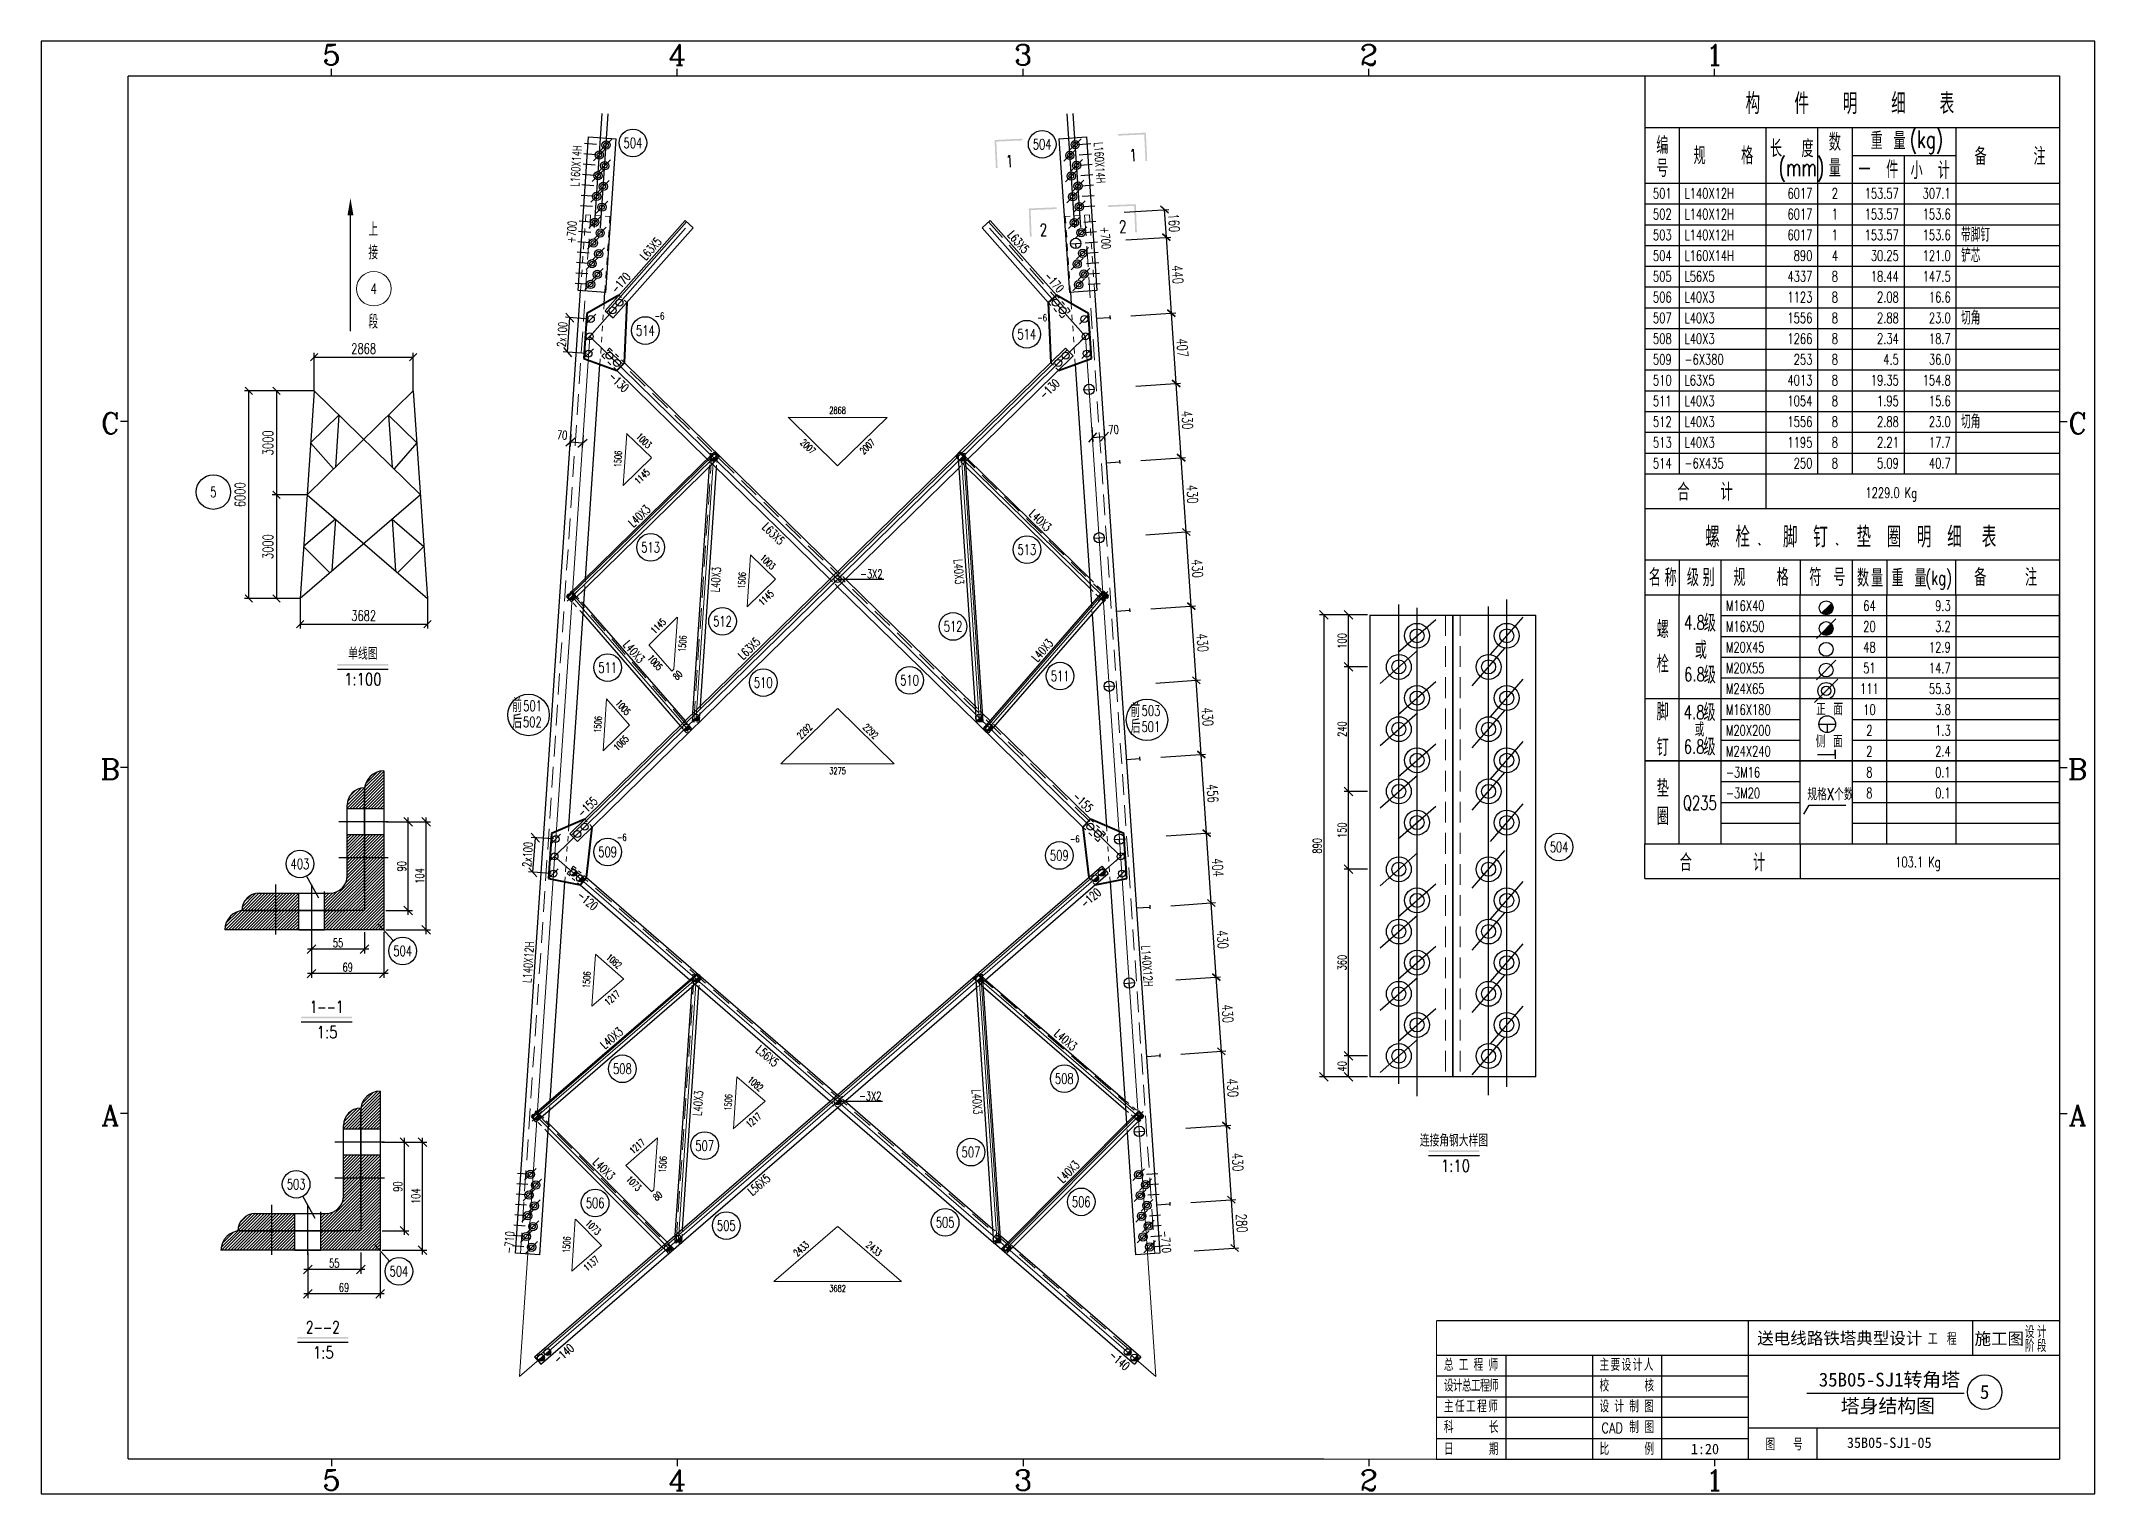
# Model space of a CAD drawing. Header units: millimetres. Extents: x 0 to 11880, y 0 to 8400.
import ezdxf
from ezdxf.enums import TextEntityAlignment as Align

# ---------------------------------------------------------------- set-up
doc = ezdxf.new("R2010")
doc.units = ezdxf.units.MM
doc.header["$LTSCALE"] = 240
doc.header["$PDMODE"] = 3
for name, pattern in [('ANGLCEN', [2, 1.25, -0.25, 0.25, -0.25]), ('AOUTLINE', [6, 1, 1, 1, 1, 1, 1]), ('BOUTLINE', [6, 1, 1, 1, 1, 1, 1]), ('END1A', [6, 1, 1, 1, 1, 1, 1]), ('END2A', [6, 1, 1, 1, 1, 1, 1]), ('HIDDEN', [0.375, 0.25, -0.125]), ('THICKA', [6, 1, 1, 1, 1, 1, 1]), ('THICKB', [0.75, 0.5, -0.25])]:
    doc.linetypes.add(name, pattern=pattern)
for name, color, linetype in [('AUXI', 7, 'Continuous'), ('BACK', 7, 'Continuous'), ('CLLAYER', 7, 'Continuous'), ('DimRotated', 7, 'Continuous'), ('FOLD', 7, 'Continuous'), ('FRONT', 7, 'Continuous'), ('MAIN', 7, 'Continuous'), ('PLATE', 7, 'Continuous'), ('Rotated', 7, 'Continuous'), ('TOWERNUT', 7, 'Continuous'), ('TRIANGLES', 1, 'Continuous')]:
    doc.layers.add(name, color=color, linetype=linetype)
doc.styles.add('COMPLEX', font='COMPLEX')
doc.styles.add('HZTXT', font='txt', dxfattribs={"width": 0.8, "bigfont": 'hztxt'})
doc.styles.add('SIMPLEX', font='simplex', dxfattribs={"width": 0.7, "bigfont": 'HZTXT'})
doc.styles.add('仿宋', font='SIMFANG.TTF')
doc.dimstyles.new('ISO-25', dxfattribs={"dimtxt": 2.5, "dimasz": 2.5, "dimexe": 1.25, "dimexo": 0.625, "dimtad": 1, "dimtxsty": 'Standard', "dimcen": 2.5, "dimadec": 0, "dimazin": 0, "dimtfac": 1, "dimtmove": 0, "dimatfit": 3, "dimfxl": 0, "dimarcsym": 0})

msp = doc.modelspace()

# ---------------------------------------------------------------- texts
at = {"color": 7, "style": 'COMPLEX'}
for s, p in [('5', (1680, 8260)), ('4', (3680, 8260)), ('3', (5680, 8260)), ('2', (7680, 8260)), ('1', (9680, 8260)), ('C', (400, 6130)), ('C', (11780, 6130)), ('B', (400, 4130)), ('B', (11780, 4130)), ('A', (400, 2130)), ('A', (11780, 2130)), ('5', (1680, 20)), ('4', (3680, 20)), ('3', (5680, 20)), ('2', (7680, 20)), ('1', (9680, 20))]:
    msp.add_text(s, height=120, dxfattribs=at).set_placement(p, align=Align.CENTER)
at = {"color": 7, "style": 'HZTXT', "width": 0.8}
for s, height, p in [('设', 70, (11474.26, 901.31)), ('计', 70, (11544.26, 901.31)), ('工', 70, (10914.26, 861.31)), ('程', 70, (11024.26, 861.31)), ('阶', 70, (11474.26, 821.31)), ('段', 70, (11544.26, 821.31)), ('总', 70, (8114.26, 711.31)), ('工', 70, (8200.26, 711.31)), ('程', 70, (8286.26, 711.31)), ('师', 70, (8372.26, 711.31)), ('主', 70, (9014.26, 711.31)), ('要', 70, (9078.26, 711.31)), ('设', 70, (9142.26, 711.31)), ('计', 70, (9206.26, 711.31)), ('人', 70, (9270.26, 711.31)), ('设', 70, (8114.26, 591.31)), ('计', 70, (8166.26, 591.31)), ('总', 70, (8218.26, 591.31)), ('工', 70, (8270.26, 591.31)), ('程', 70, (8322.26, 591.31)), ('师', 70, (8374.26, 591.31)), ('校', 70, (9014.26, 591.31)), ('核', 70, (9274.26, 591.31)), ('主', 70, (8114.26, 471.31)), ('任', 70, (8178.26, 471.31)), ('工', 70, (8242.26, 471.31)), ('程', 70, (8306.26, 471.31)), ('师', 70, (8370.26, 471.31)), ('设', 70, (9014.26, 471.31)), ('计', 70, (9100.26, 471.31)), ('制', 70, (9186.26, 471.31)), ('图', 70, (9272.26, 471.31)), ('科', 70, (8114.26, 351.31)), ('长', 70, (8374.26, 351.31)), ('CAD', 60, (9026.26, 351.31)), ('制', 70, (9186.26, 351.37)), ('图', 70, (9274.26, 351.31)), ('日', 70, (8114.26, 224.98)), ('期', 70, (8374.26, 224.98)), ('比', 70, (9014.26, 224.98)), ('例', 70, (9274.26, 224.98)), ('图', 70, (9974.26, 251.31)), ('号', 70, (10134.26, 251.31))]:
    msp.add_text(s, height=height, dxfattribs=at).set_placement(p)
at = {"color": 7, "linetype": 'Continuous', "style": '仿宋'}
for s, p in [('送电线路铁塔典型设计', (9926.65, 865.22)), ('施工图', (11183.8, 862.59))]:
    msp.add_text(s, height=70, dxfattribs=at).set_placement(p)
at = {"color": 7, "lineweight": -3, "style": '仿宋'}
msp.add_text('塔身结构图', height=80, dxfattribs=at).set_placement((10409.41, 508.67), align=Align.MIDDLE_LEFT)
at = {"color": 7, "style": '仿宋'}
msp.add_text('1:20', height=60, dxfattribs=at).set_placement((9624.15, 259.22), align=Align.MIDDLE)
msp.add_text('35B05-SJ1-05', height=60, dxfattribs=at).set_placement((10445.48, 295.96), align=Align.MIDDLE_LEFT)
at = {"color": 7, "style": 'SIMPLEX', "width": 0.8}
for tag, p in [('1:5', (1654.57, 2634.74)), ('1:10', (8181.18, 1862.19)), ('1:5', (1632.61, 782.59))]:
    msp.add_attdef(tag, text='', height=70, dxfattribs=at).set_placement(p, align=Align.CENTER)
at = {"color": 7, "lineweight": -3, "style": '仿宋'}
msp.add_attdef('35B05-SJ1转角塔', text='', height=80, dxfattribs=at).set_placement((10282.76, 660.73), align=Align.MIDDLE_LEFT)
at = {"layer": 'CLLAYER', "color": 7, "lineweight": -3, "style": 'HZTXT', "width": 0.7}
for s, height, p in [('螺', 100, (9345.68, 4948.31)), ('4.8', 80, (9503.47, 4998.31)), ('级', 100, (9617.58, 4985.41)), ('或', 100, (9565.68, 4828.31)), ('栓', 100, (9345.68, 4748.31)), ('6.8', 80, (9503.47, 4698.31)), ('级', 100, (9617.58, 4685.41)), ('垫', 100, (9345.68, 4028.31)), ('圈', 100, (9345.68, 3868.31)), ('Q235', 80, (9496.25, 3955.42))]:
    msp.add_text(s, height=height, dxfattribs=at).set_placement(p)

# ---------------------------------------------------------------- blocks, each defined once
blk = doc.blocks.new('_Oblique')
at = {"color": 0, "linetype": 'ByBlock', "lineweight": -2}
blk.add_line((-0.5, -0.5), (0.5, 0.5), dxfattribs=at)
blk = doc.blocks.new('*D2')
at = {"layer": 'Defpoints', "color": 0}
for p in [(1580, 6377), (1362, 5777), (1539, 5777)]:
    blk.add_point(p, dxfattribs=at)
at = {"layer": 'DimRotated', "color": 0, "lineweight": -2}
for p, q in [((1579, 6377), (1337, 6377)), ((1362, 6377), (1362, 5777)), ((1538, 5777), (1337, 5777))]:
    blk.add_line(p, q, dxfattribs=at)
at = {"layer": 'DimRotated', "color": 0, "lineweight": -2, "xscale": 42.4264, "yscale": 42.4264, "zscale": 42.4264}
for p, rotation in [((1362, 6377), 90), ((1362, 5777), 270)]:
    blk.add_blockref('_Oblique', p, dxfattribs=dict(at, rotation=rotation))
at = {"layer": 'DimRotated', "color": 0, "lineweight": -3, "insert": (1312, 6077), "char_height": 60, "attachment_point": 5, "rotation": 90, "style": 'SIMPLEX'}
blk.add_mtext('3000', dxfattribs=at)
blk = doc.blocks.new('*D3')
at = {"layer": 'Defpoints', "color": 0}
for p in [(1539, 5777), (1362, 5177), (1498, 5177)]:
    blk.add_point(p, dxfattribs=at)
at = {"layer": 'DimRotated', "color": 0, "lineweight": -2}
for p, q in [((1538, 5777), (1337, 5777)), ((1362, 5777), (1362, 5177)), ((1498, 5177), (1337, 5177))]:
    blk.add_line(p, q, dxfattribs=at)
at = {"layer": 'DimRotated', "color": 0, "lineweight": -2, "xscale": 42.4264, "yscale": 42.4264, "zscale": 42.4264}
for p, rotation in [((1362, 5777), 90), ((1362, 5177), 270)]:
    blk.add_blockref('_Oblique', p, dxfattribs=dict(at, rotation=rotation))
at = {"layer": 'DimRotated', "color": 0, "lineweight": -3, "insert": (1312, 5477), "char_height": 60, "attachment_point": 5, "rotation": 90, "style": 'SIMPLEX'}
blk.add_mtext('3000', dxfattribs=at)
blk = doc.blocks.new('*D4')
at = {"layer": 'Defpoints', "color": 0}
for p in [(2153, 6572), (1580, 6377), (2153, 6377)]:
    blk.add_point(p, dxfattribs=at)
at = {"layer": 'DimRotated', "color": 0, "lineweight": -2}
for p, q in [((1580, 6378), (1580, 6597)), ((1580, 6572), (2153, 6572)), ((2153, 6378), (2153, 6597))]:
    blk.add_line(p, q, dxfattribs=at)
at = {"layer": 'DimRotated', "color": 0, "lineweight": -2, "xscale": 42.4264, "yscale": 42.4264, "zscale": 42.4264, "rotation": 180}
blk.add_blockref('_Oblique', (1580, 6572), dxfattribs=at)
at = {"layer": 'DimRotated', "color": 0, "lineweight": -2, "xscale": 42.4264, "yscale": 42.4264, "zscale": 42.4264}
blk.add_blockref('_Oblique', (2153, 6572), dxfattribs=at)
at = {"layer": 'DimRotated', "color": 0, "lineweight": -3, "insert": (1866, 6622), "char_height": 60, "attachment_point": 5, "style": 'SIMPLEX'}
blk.add_mtext('2868', dxfattribs=at)
blk = doc.blocks.new('*D5')
at = {"layer": 'Defpoints', "color": 0}
for p in [(1498, 5177), (2235, 5177), (2235, 5028)]:
    blk.add_point(p, dxfattribs=at)
at = {"layer": 'DimRotated', "color": 0, "lineweight": -2}
for p, q in [((1498, 5177), (1498, 5003)), ((2235, 5177), (2235, 5003)), ((1498, 5028), (2235, 5028))]:
    blk.add_line(p, q, dxfattribs=at)
at = {"layer": 'DimRotated', "color": 0, "lineweight": -2, "xscale": 42.4264, "yscale": 42.4264, "zscale": 42.4264, "rotation": 180}
blk.add_blockref('_Oblique', (1498, 5028), dxfattribs=at)
at = {"layer": 'DimRotated', "color": 0, "lineweight": -2, "xscale": 42.4264, "yscale": 42.4264, "zscale": 42.4264}
blk.add_blockref('_Oblique', (2235, 5028), dxfattribs=at)
at = {"layer": 'DimRotated', "color": 0, "lineweight": -3, "insert": (1866, 5078), "char_height": 60, "attachment_point": 5, "style": 'SIMPLEX'}
blk.add_mtext('3682', dxfattribs=at)
blk = doc.blocks.new('*D24')
at = {"layer": 'Defpoints', "color": 0}
for p in [(1201, 6377), (1417, 6377), (1417, 5177)]:
    blk.add_point(p, dxfattribs=at)
at = {"layer": 'DimRotated', "color": 0, "lineweight": -2}
for p, q in [((1417, 6377), (1176, 6377)), ((1201, 5177), (1201, 6377)), ((1417, 5177), (1176, 5177))]:
    blk.add_line(p, q, dxfattribs=at)
at = {"layer": 'DimRotated', "color": 0, "lineweight": -2, "xscale": 42.4264, "yscale": 42.4264, "zscale": 42.4264}
for p, rotation in [((1201, 6377), 90), ((1201, 5177), 270)]:
    blk.add_blockref('_Oblique', p, dxfattribs=dict(at, rotation=rotation))
at = {"layer": 'DimRotated', "color": 0, "lineweight": -3, "insert": (1151, 5777), "char_height": 60, "attachment_point": 5, "rotation": 90, "style": 'SIMPLEX'}
blk.add_mtext('6000', dxfattribs=at)
blk = doc.blocks.new('TRIANGLE1TXT')
at = {"layer": 'TRIANGLES', "style": 'SIMPLEX', "width": 0.7}
blk.add_attdef('TRIANGLE1TXT', text='', height=40, dxfattribs=at).set_placement((0, 0), align=Align.MIDDLE)
blk = doc.blocks.new('TRIANGLE1S')
at = {"layer": 'TRIANGLES', "color": 1, "linetype": 'Continuous', "lineweight": 0}
blk.add_line((0, 0), (1, 0), dxfattribs=at)
at = {"layer": 'TRIANGLES', "style": '仿宋', "flags": 1}
for tag, p in [('SIDEMARK1', (0.394, 0.012)), ('SIDEMARK2', (0.394, -0.011)), ('SIDELENGTH', (0.394, 0.038)), ('SIDEMARK3', (0.394, -0.034)), ('SIDEMARK4', (0.394, -0.057))]:
    blk.add_attdef(tag, p, '', height=0.0177, dxfattribs=at)
blk = doc.blocks.new('*E26')
at = {"layer": 'TRIANGLES', "zscale": 0.2}
for p, xscale, yscale, rotation in [((4321, 6543), 400.9034016017746, 0.2000000000007276, 315.6747029356539), ((4607, 6262), 400.9034016017765, 0.2000000000007276, 44.32529706434585), ((3367, 6150), 300.6894120184463, 0.2000000000007276, 86.11938104695875), ((3387, 6450), 200.4517008008883, 0.2000000000007276, 315.6747029356538), ((3531, 6309), 228.8979498336491, 0.2000000000007276, 224.3252970643454), ((4084, 5449), 300.6894120184482, 0.2000000000007276, 86.1193810469586), ((4104, 5749), 200.4517008008863, 0.2000000000007276, 315.674702935654), ((4248, 5609), 228.8979498336522, 0.2000000000007276, 224.3252970643459), ((3680, 5390), 228.8979498336516, 0.1999999999998181, 224.3252970643455), ((3660, 5090), 300.6894120184491, 0.1999999999998181, 86.11938104695861), ((3516, 5230), 200.7132975475414, 0.1999999999998181, 311.1037495621055), ((3648, 5078), 15.99999999999799, 0.1999999999998181, 44.32529706434653), ((3271, 4918), 300.6894120184472, 0.1999999999998181, 266.1193810469588), ((3403, 4767), 200.7132975475395, 0.1999999999998181, 131.1037495621053), ((4607, 4863), 457.7958996673013, 0.1999999999998181, 224.3252970643458), ((4935, 4543), 457.7958996672987, 0.1999999999998181, 135.6747029356538), ((3251, 4618), 212.8979498336517, 0.1999999999998181, 44.32529706434585), ((3186, 3145), 300.6894120184472, 0.1999999999998181, 86.11938104695875), ((3206, 3445), 216.2370660444573, 0.1999999999998181, 319.2241783193177), ((3370, 3304), 243.1098861605171, 0.1999999999998181, 220.775821680682), ((4025, 2739), 300.6894120184481, 0.1999999999998181, 266.1193810469589), ((4188, 2598), 216.2370660444586, 0.1999999999998181, 139.2241783193176), ((4004, 2439), 243.1098861605165, 0.1999999999998181, 40.77582168068217), ((3566, 2386), 243.1098861605184, 0.1999999999998181, 220.7758216806821), ((3545, 2086), 300.6894120184472, 0.1999999999998181, 86.11938104695892), ((3382, 2227), 214.4711114254104, 0.1999999999998181, 314.9923276995633), ((3533, 2076), 16.00000000000149, 0.1999999999998181, 40.77582168068161), ((3090, 1917), 300.6894120184463, 0.1999999999998181, 266.1193810469587), ((3242, 1766), 214.4711114254085, 0.1999999999998181, 134.9923276995631), ((4607, 1875), 486.2197723210356, 0.1999999999998181, 220.775821680682), ((4976, 1557), 486.2197723210334, 0.1999999999998181, 139.2241783193176), ((3070, 1617), 227.1098861605175, 0.1999999999998181, 40.77582168068226)]:
    blk.add_blockref('TRIANGLE1S', p, dxfattribs=dict(at, xscale=xscale, yscale=yscale, rotation=rotation))
at = {"layer": 'TRIANGLES'}
for p, rotation, values in [((3487, 6408), 315.6747029356281, {'TRIANGLE1TXT': '1003'}), ((4436, 6374), 315.6747029356281, {'TRIANGLE1TXT': '2007'}), ((4779, 6374), 44.32529706436259, {'TRIANGLE1TXT': '2007'}), ((3337, 6302), 86.11938104688305, {'TRIANGLE1TXT': '1506'}), ((3477, 6201), 44.32529706436259, {'TRIANGLE1TXT': '1145'}), ((4204, 5708), 315.6747029356281, {'TRIANGLE1TXT': '1003'}), ((4054, 5602), 86.11938104688305, {'TRIANGLE1TXT': '1506'}), ((4194, 5501), 44.32529706436259, {'TRIANGLE1TXT': '1145'}), ((3570, 5338), 44.32529706436245, {'TRIANGLE1TXT': '1145'}), ((3710, 5237), 86.11938104698669, {'TRIANGLE1TXT': '1506'}), ((3552, 5128), 311.1037495620935, {'TRIANGLE1TXT': '1005'}), ((3682, 5055), 44.32529706436259, {'TRIANGLE1TXT': '80'}), ((3367, 4869), 311.1037495620935, {'TRIANGLE1TXT': '1005'}), ((3221, 4771), 86.11938104698669, {'TRIANGLE1TXT': '1506'}), ((4416, 4732), 44.32529706436245, {'TRIANGLE1TXT': '2292'}), ((4799, 4732), 315.6747029356281, {'TRIANGLE1TXT': '2292'}), ((3355, 4664), 44.32529706436259, {'TRIANGLE1TXT': '1065'}), ((3314, 3405), 319.2241783193022, {'TRIANGLE1TXT': '1082'}), ((3156, 3298), 86.11938104698669, {'TRIANGLE1TXT': '1506'}), ((3304, 3194), 40.775821680688, {'TRIANGLE1TXT': '1217'}), ((4133, 2698), 319.224178319302, {'TRIANGLE1TXT': '1082'}), ((3975, 2591), 86.1193810469875, {'TRIANGLE1TXT': '1506'}), ((4122, 2488), 40.77582168067818, {'TRIANGLE1TXT': '1217'}), ((3448, 2337), 40.77582168068786, {'TRIANGLE1TXT': '1217'}), ((3596, 2233), 86.1193810469875, {'TRIANGLE1TXT': '1506'}), ((3429, 2123), 314.9923276995563, {'TRIANGLE1TXT': '1073'}), ((3566, 2051), 40.77582168067818, {'TRIANGLE1TXT': '80'}), ((3194, 1870), 314.9923276995564, {'TRIANGLE1TXT': '1073'}), ((3040, 1770), 86.1193810469875, {'TRIANGLE1TXT': '1506'}), ((4397, 1746), 40.77582168067818, {'TRIANGLE1TXT': '2433'}), ((4818, 1746), 319.224178319302, {'TRIANGLE1TXT': '2433'}), ((3182, 1661), 40.77582168068786, {'TRIANGLE1TXT': '1137'})]:
    blk.add_blockref('TRIANGLE1TXT', p, dxfattribs=dict(at, rotation=rotation)).add_auto_attribs(values)
blk = doc.blocks.new('MAINANGLE')
at = {"layer": 'MAIN', "color": 2, "linetype": 'ANGLCEN', "lineweight": 0}
blk.add_line((-0.5, 0), (0.5, 0), dxfattribs=at)
at = {"layer": 'MAIN', "style": 'HZTXT', "width": 0.8, "flags": 1}
for tag, p in [('ATYPE', (-0.129, 0.1889)), ('Q235345', (-0.129, 0.1389)), ('ALENGTH', (-0.129, 0.0889)), ('ABACK1', (-0.129, 0.0389)), ('ABACK2', (-0.129, -0.0111)), ('SCROWTYP', (-0.129, -0.0611)), ('SCROWPS1', (-0.129, -0.1111)), ('SCROWPS2', (-0.129, -0.1611)), ('SCROWQT1', (-0.129, -0.2111)), ('SCROWQT2', (-0.129, -0.2611)), ('SQUIRE', (-0.129, -0.3111)), ('MAINOR', (-0.129, -0.3611)), ('TOWER3D', (-0.129, -0.4111)), ('REMARK', (-0.129, -0.4611))]:
    blk.add_attdef(tag, p, '', height=0.05, dxfattribs=at)
blk = doc.blocks.new('ANGLE_TYPE')
at = {"color": 3, "style": 'SIMPLEX', "width": 0.7}
blk.add_attdef('ANGLESIZE', text='', height=50, dxfattribs=at).set_placement((0, 0), align=Align.CENTER)
blk = doc.blocks.new('AUXIANGLE')
at = {"layer": 'AUXI', "color": 2, "linetype": 'ANGLCEN', "lineweight": 0}
blk.add_line((-0.5, 0), (0.5, 0), dxfattribs=at)
at = {"layer": 'AUXI', "style": 'HZTXT', "width": 0.8, "flags": 1}
for tag, p in [('ATYPE', (-0.129, 0.189)), ('Q235345', (-0.129, 0.139)), ('ALENGTH', (-0.129, 0.089)), ('ABACK1', (-0.129, 0.039)), ('ABACK2', (-0.129, -0.011)), ('SCROWTYP', (-0.129, -0.061)), ('SCROWPS1', (-0.129, -0.111)), ('SCROWPS2', (-0.129, -0.161)), ('SCROWQT1', (-0.129, -0.211)), ('SCROWQT2', (-0.129, -0.261)), ('SQUIRE', (-0.129, -0.311)), ('TOWER3D', (-0.129, -0.411)), ('MAINOR', (-0.129, -0.361))]:
    blk.add_attdef(tag, p, '', height=0.05, dxfattribs=at)
at = {"layer": 'FRONT', "style": 'HZTXT', "width": 0.8, "flags": 1}
for tag, p in [('REMARK', (-0.123, -0.475)), ('REMARK1', (-0.123, -0.525)), ('REMARK2', (-0.123, -0.579)), ('REMARK3', (-0.123, -0.636)), ('REMARK4', (-0.123, -0.694)), ('REMARK5', (-0.123, -0.751)), ('REMARK6', (-0.123, -0.815)), ('REMARK7', (-0.123, -0.877)), ('REMARK8', (-0.123, -0.944)), ('REMARK9', (-0.123, -1.009)), ('REMARK10', (-0.123, -1.071))]:
    blk.add_attdef(tag, p, '', height=0.05, dxfattribs=at)
blk = doc.blocks.new('FRONTANGLE')
at = {"layer": 'FRONT', "color": 2, "linetype": 'ANGLCEN', "lineweight": 0}
blk.add_line((-0.5, 0), (0.5, 0), dxfattribs=at)
at = {"layer": 'FRONT', "style": 'HZTXT', "width": 0.8, "flags": 1}
for tag, p in [('ATYPE', (-0.129, 0.1889)), ('Q235345', (-0.129, 0.1389)), ('ALENGTH', (-0.129, 0.0889)), ('ABACK1', (-0.129, 0.0389)), ('ABACK2', (-0.129, -0.0111)), ('SCROWTYP', (-0.129, -0.0611)), ('SCROWPS1', (-0.129, -0.1111)), ('SCROWPS2', (-0.129, -0.1611)), ('SCROWQT1', (-0.129, -0.2111)), ('SCROWQT2', (-0.129, -0.2611)), ('SQUIRE', (-0.129, -0.3111)), ('MAINOR', (-0.129, -0.3611)), ('TOWER3D', (-0.129, -0.4111)), ('REMARK', (-0.129, -0.4611)), ('REMARK1', (-0.129, -0.5109)), ('REMARK2', (-0.129, -0.5646)), ('REMARK3', (-0.129, -0.6222)), ('REMARK4', (-0.129, -0.6797)), ('REMARK5', (-0.129, -0.7367)), ('REMARK6', (-0.129, -0.8012)), ('REMARK7', (-0.129, -0.8632)), ('REMARK8', (-0.129, -0.9302)), ('REMARK9', (-0.129, -0.9947)), ('REMARK10', (-0.129, -1.0567))]:
    blk.add_attdef(tag, p, '', height=0.05, dxfattribs=at)
blk = doc.blocks.new('BACKANGLE')
at = {"layer": 'BACK', "color": 2, "linetype": 'ANGLCEN', "lineweight": 0}
blk.add_line((-0.5, 0), (0.5, 0), dxfattribs=at)
at = {"layer": 'BACK', "style": 'HZTXT', "width": 0.8, "flags": 1}
for tag, p in [('ATYPE', (-0.129, 0.1889)), ('Q235345', (-0.129, 0.1389)), ('ALENGTH', (-0.129, 0.0889)), ('ABACK1', (-0.129, 0.0389)), ('ABACK2', (-0.129, -0.0111)), ('SCROWTYP', (-0.129, -0.0611)), ('SCROWPS1', (-0.129, -0.1111)), ('SCROWPS2', (-0.129, -0.1611)), ('SCROWQT1', (-0.129, -0.2111)), ('SCROWQT2', (-0.129, -0.2611)), ('SQUIRE', (-0.129, -0.3111)), ('MAINOR', (-0.129, -0.3611)), ('TOWER3D', (-0.129, -0.4111))]:
    blk.add_attdef(tag, p, '', height=0.05, dxfattribs=at)
at = {"layer": 'FRONT', "style": 'HZTXT', "width": 0.8, "flags": 1}
for tag, p in [('REMARK', (-0.1237, -0.477)), ('REMARK1', (-0.1237, -0.5268)), ('REMARK2', (-0.1237, -0.5805)), ('REMARK3', (-0.1237, -0.6381)), ('REMARK4', (-0.1237, -0.6956)), ('REMARK5', (-0.1237, -0.7527)), ('REMARK6', (-0.1237, -0.8172)), ('REMARK7', (-0.1237, -0.8792)), ('REMARK8', (-0.1237, -0.9461)), ('REMARK9', (-0.1237, -1.0106)), ('REMARK10', (-0.1237, -1.0726))]:
    blk.add_attdef(tag, p, '', height=0.05, dxfattribs=at)
blk = doc.blocks.new('Angle_BE')
at = {"color": 1, "style": 'SIMPLEX', "width": 0.7}
blk.add_attdef('BACK_ANGLE_END', text='', height=50, dxfattribs=at).set_placement((0, 0), align=Align.CENTER)
blk = doc.blocks.new('SM16X40')
at = {"color": 1}
blk.add_lwpolyline([(7.2, 7.2, 19.5, 19.5, -1.005029), (-7.3, -7.2, 9.76, 9.76, 1.005029)], format="xyseb", dxfattribs=at)
blk.add_circle((0, 0), 20, dxfattribs=at)
at = {"color": 5, "style": 'HZTXT', "width": 0.8}
for tag, p, flags in [('SCROWTYPE', (-15, 36.6), 3), ('REMARK1', (-15, 27.4), 1), ('REMARK2', (-15, 18.2), 1)]:
    blk.add_attdef(tag, p, '', height=8, dxfattribs=dict(at, flags=flags))
blk = doc.blocks.new('SM20X45')
at = {"color": 1}
blk.add_circle((0, 0), 20, dxfattribs=at)
at = {"color": 5, "style": 'HZTXT', "width": 0.8}
for tag, p, flags in [('SCROWTYPE', (-15, 36.6), 3), ('REMARK1', (-15, 27.4), 1), ('REMARK2', (-15, 18.2), 1)]:
    blk.add_attdef(tag, p, '', height=8, dxfattribs=dict(at, flags=flags))
blk = doc.blocks.new('SM20X55')
at = {"color": 1}
blk.add_line((-28.2, -28.4), (28.2, 28.4), dxfattribs=at)
blk.add_circle((0, 0), 20, dxfattribs=at)
at = {"color": 5, "style": 'HZTXT', "width": 0.8}
for tag, p, flags in [('SCROWTYPE', (-15, 36.6), 3), ('REMARK1', (-15, 27.4), 1), ('REMARK2', (-15, 18.2), 1)]:
    blk.add_attdef(tag, p, '', height=8, dxfattribs=dict(at, flags=flags))
blk = doc.blocks.new('SM24X65')
at = {"color": 1}
blk.add_line((-33.9, -34), (33.9, 34), dxfattribs=at)
for radius in [24, 13.5]:
    blk.add_circle((0, 0), radius, dxfattribs=at)
at = {"color": 5, "style": 'HZTXT', "width": 0.8}
for tag, p, flags in [('SCROWTYPE', (-15, 36.6), 3), ('REMARK1', (-15, 27.4), 1), ('REMARK2', (-15, 18.2), 1)]:
    blk.add_attdef(tag, p, '', height=8, dxfattribs=dict(at, flags=flags))
blk = doc.blocks.new('D16L180F')
at = {"layer": 'TOWERNUT', "color": 1}
for p, q in [((-30, 0), (30, 0)), ((0, -30), (0, 0))]:
    blk.add_line(p, q, dxfattribs=at)
blk.add_circle((0, 0), 30, dxfattribs=at)
at = {"layer": 'TOWERNUT', "style": 'HZTXT', "width": 0.8}
for tag, p, flags in [('NUTTYPE', (-42, 22), 3), ('NUTMARK1', (-41, 2), 1), ('NUTMARK2', (-41, -20), 1), ('NUTMARK3', (-42, -44), 1)]:
    blk.add_attdef(tag, p, '', height=20, dxfattribs=dict(at, flags=flags))
blk = doc.blocks.new('D16L180S')
at = {"layer": 'TOWERNUT', "color": 1}
for p, q in [((0, 0), (80, 0)), ((80, -10), (80, 10))]:
    blk.add_line(p, q, dxfattribs=at)
at = {"layer": 'TOWERNUT', "style": 'HZTXT', "width": 0.8}
for tag, p, flags in [('NUTTYPE', (58, 22), 3), ('NUTMARK1', (59, 2), 1), ('NUTMARK2', (59, -20), 1), ('NUTMARK3', (58, -44), 1)]:
    blk.add_attdef(tag, p, '', height=20, dxfattribs=dict(at, flags=flags))
blk = doc.blocks.new('D24L240F')
at = {"layer": 'TOWERNUT', "color": 1}
for p, q in [((-30, 0), (30, 0)), ((0, -30), (0, 0))]:
    blk.add_line(p, q, dxfattribs=at)
blk.add_circle((0, 0), 30, dxfattribs=at)
at = {"layer": 'TOWERNUT', "style": 'HZTXT', "width": 0.8}
for tag, p, flags in [('NUTTYPE', (-42, 22), 3), ('NUTMARK1', (-41, 2), 1), ('NUTMARK2', (-41, -20), 1), ('NUTMARK3', (-42, -44), 1)]:
    blk.add_attdef(tag, p, '', height=20, dxfattribs=dict(at, flags=flags))
blk = doc.blocks.new('D20L200S')
at = {"layer": 'TOWERNUT', "color": 1}
for p, q in [((0, 0), (80, 0)), ((80, -10), (80, 10))]:
    blk.add_line(p, q, dxfattribs=at)
at = {"layer": 'TOWERNUT', "style": 'HZTXT', "width": 0.8}
for tag, p, flags in [('NUTTYPE', (58, 22), 3), ('NUTMARK1', (59, 2), 1), ('NUTMARK2', (59, -20), 1), ('NUTMARK3', (58, -44), 1)]:
    blk.add_attdef(tag, p, '', height=20, dxfattribs=dict(at, flags=flags))
blk = doc.blocks.new('D20L200F')
at = {"layer": 'TOWERNUT', "color": 1}
for p, q in [((-30, 0), (30, 0)), ((0, -30), (0, 0))]:
    blk.add_line(p, q, dxfattribs=at)
blk.add_circle((0, 0), 30, dxfattribs=at)
at = {"layer": 'TOWERNUT', "style": 'HZTXT', "width": 0.8}
for tag, p, flags in [('NUTTYPE', (-42, 22), 3), ('NUTMARK1', (-41, 2), 1), ('NUTMARK2', (-41, -20), 1), ('NUTMARK3', (-42, -44), 1)]:
    blk.add_attdef(tag, p, '', height=20, dxfattribs=dict(at, flags=flags))
blk = doc.blocks.new('D24L240S')
at = {"layer": 'TOWERNUT', "color": 1}
for p, q in [((0, 0), (80, 0)), ((80, -10), (80, 10))]:
    blk.add_line(p, q, dxfattribs=at)
at = {"layer": 'TOWERNUT', "style": 'HZTXT', "width": 0.8}
for tag, p, flags in [('NUTTYPE', (58, 22), 3), ('NUTMARK1', (59, 2), 1), ('NUTMARK2', (59, -20), 1), ('NUTMARK3', (58, -44), 1)]:
    blk.add_attdef(tag, p, '', height=20, dxfattribs=dict(at, flags=flags))
blk = doc.blocks.new('*D44')
at = {"layer": 'Defpoints', "color": 0}
for p in [(6451, 1672), (6885, 1701), (6470, 1392)]:
    blk.add_point(p, dxfattribs=at)
at = {"layer": 'Rotated', "color": 0, "lineweight": -2}
for p, q in [((6651, 1685), (6910, 1703)), ((6904, 1422), (6885, 1701)), ((6670, 1406), (6929, 1423))]:
    blk.add_line(p, q, dxfattribs=at)
at = {"layer": 'Rotated', "color": 0, "lineweight": -2, "xscale": 42.4264, "yscale": 42.4264, "zscale": 42.4264}
for p, rotation in [((6885, 1701), 93.87178916347217), ((6904, 1422), 273.8717891634722)]:
    blk.add_blockref('_Oblique', p, dxfattribs=dict(at, rotation=rotation))
at = {"layer": 'Rotated', "color": 0, "insert": (6945, 1565), "char_height": 60, "attachment_point": 5, "rotation": 273.8718, "style": 'SIMPLEX'}
blk.add_mtext('280', dxfattribs=at)
blk = doc.blocks.new('*D45')
at = {"layer": 'Defpoints', "color": 0}
for p in [(6422, 2101), (6856, 2130), (6451, 1672)]:
    blk.add_point(p, dxfattribs=at)
at = {"layer": 'Rotated', "color": 0, "lineweight": -2}
for p, q in [((6622, 2114), (6881, 2132)), ((6885, 1701), (6856, 2130)), ((6651, 1685), (6910, 1703))]:
    blk.add_line(p, q, dxfattribs=at)
at = {"layer": 'Rotated', "color": 0, "lineweight": -2, "xscale": 42.4264, "yscale": 42.4264, "zscale": 42.4264}
for p, rotation in [((6856, 2130), 93.87178916347217), ((6885, 1701), 273.8717891634722)]:
    blk.add_blockref('_Oblique', p, dxfattribs=dict(at, rotation=rotation))
at = {"layer": 'Rotated', "color": 0, "insert": (6921, 1919), "char_height": 60, "attachment_point": 5, "rotation": 273.8718, "style": 'SIMPLEX'}
blk.add_mtext('430', dxfattribs=at)
blk = doc.blocks.new('*D46')
at = {"layer": 'Defpoints', "color": 0}
for p in [(6393, 2530), (6827, 2559), (6422, 2101)]:
    blk.add_point(p, dxfattribs=at)
at = {"layer": 'Rotated', "color": 0, "lineweight": -2}
for p, q in [((6593, 2543), (6852, 2561)), ((6856, 2130), (6827, 2559)), ((6622, 2114), (6881, 2132))]:
    blk.add_line(p, q, dxfattribs=at)
at = {"layer": 'Rotated', "color": 0, "lineweight": -2, "xscale": 42.4264, "yscale": 42.4264, "zscale": 42.4264}
for p, rotation in [((6827, 2559), 93.87178916347217), ((6856, 2130), 273.8717891634722)]:
    blk.add_blockref('_Oblique', p, dxfattribs=dict(at, rotation=rotation))
at = {"layer": 'Rotated', "color": 0, "insert": (6892, 2348), "char_height": 60, "attachment_point": 5, "rotation": 273.8718, "style": 'SIMPLEX'}
blk.add_mtext('430', dxfattribs=at)
blk = doc.blocks.new('*D47')
at = {"layer": 'Defpoints', "color": 0}
for p in [(6798, 2988), (6364, 2959), (6393, 2530)]:
    blk.add_point(p, dxfattribs=at)
at = {"layer": 'Rotated', "color": 0, "lineweight": -2}
for p, q in [((6564, 2972), (6823, 2990)), ((6827, 2559), (6798, 2988)), ((6593, 2543), (6852, 2561))]:
    blk.add_line(p, q, dxfattribs=at)
at = {"layer": 'Rotated', "color": 0, "lineweight": -2, "xscale": 42.4264, "yscale": 42.4264, "zscale": 42.4264}
for p, rotation in [((6798, 2988), 93.87178916347217), ((6827, 2559), 273.8717891634722)]:
    blk.add_blockref('_Oblique', p, dxfattribs=dict(at, rotation=rotation))
at = {"layer": 'Rotated', "color": 0, "insert": (6863, 2777), "char_height": 60, "attachment_point": 5, "rotation": 273.8718, "style": 'SIMPLEX'}
blk.add_mtext('430', dxfattribs=at)
blk = doc.blocks.new('*D48')
at = {"layer": 'Defpoints', "color": 0}
for p in [(6335, 3388), (6769, 3417), (6364, 2959)]:
    blk.add_point(p, dxfattribs=at)
at = {"layer": 'Rotated', "color": 0, "lineweight": -2}
for p, q in [((6535, 3401), (6794, 3419)), ((6798, 2988), (6769, 3417)), ((6564, 2972), (6823, 2990))]:
    blk.add_line(p, q, dxfattribs=at)
at = {"layer": 'Rotated', "color": 0, "lineweight": -2, "xscale": 42.4264, "yscale": 42.4264, "zscale": 42.4264}
for p, rotation in [((6769, 3417), 93.87178916347217), ((6798, 2988), 273.8717891634722)]:
    blk.add_blockref('_Oblique', p, dxfattribs=dict(at, rotation=rotation))
at = {"layer": 'Rotated', "color": 0, "insert": (6834, 3206), "char_height": 60, "attachment_point": 5, "rotation": 273.8718, "style": 'SIMPLEX'}
blk.add_mtext('430', dxfattribs=at)
blk = doc.blocks.new('*D49')
at = {"layer": 'Defpoints', "color": 0}
for p in [(6742, 3820), (6308, 3791), (6335, 3388)]:
    blk.add_point(p, dxfattribs=at)
at = {"layer": 'Rotated', "color": 0, "lineweight": -2}
for p, q in [((6508, 3804), (6767, 3822)), ((6769, 3417), (6742, 3820)), ((6535, 3401), (6794, 3419))]:
    blk.add_line(p, q, dxfattribs=at)
at = {"layer": 'Rotated', "color": 0, "lineweight": -2, "xscale": 42.4264, "yscale": 42.4264, "zscale": 42.4264}
for p, rotation in [((6742, 3820), 93.87178916347217), ((6769, 3417), 273.8717891634722)]:
    blk.add_blockref('_Oblique', p, dxfattribs=dict(at, rotation=rotation))
at = {"layer": 'Rotated', "color": 0, "insert": (6806, 3622), "char_height": 60, "attachment_point": 5, "rotation": 273.8718, "style": 'SIMPLEX'}
blk.add_mtext('404', dxfattribs=at)
blk = doc.blocks.new('*D50')
at = {"layer": 'Defpoints', "color": 0}
for p in [(6277, 4246), (6711, 4275), (6308, 3791)]:
    blk.add_point(p, dxfattribs=at)
at = {"layer": 'Rotated', "color": 0, "lineweight": -2}
for p, q in [((6477, 4259), (6736, 4277)), ((6742, 3820), (6711, 4275)), ((6508, 3804), (6767, 3822))]:
    blk.add_line(p, q, dxfattribs=at)
at = {"layer": 'Rotated', "color": 0, "lineweight": -2, "xscale": 42.4264, "yscale": 42.4264, "zscale": 42.4264}
for p, rotation in [((6711, 4275), 93.87178916347217), ((6742, 3820), 273.8717891634722)]:
    blk.add_blockref('_Oblique', p, dxfattribs=dict(at, rotation=rotation))
at = {"layer": 'Rotated', "color": 0, "insert": (6776, 4051), "char_height": 60, "attachment_point": 5, "rotation": 273.8718, "style": 'SIMPLEX'}
blk.add_mtext('456', dxfattribs=at)
blk = doc.blocks.new('*D51')
at = {"layer": 'Defpoints', "color": 0}
for p in [(6248, 4675), (6682, 4704), (6277, 4246)]:
    blk.add_point(p, dxfattribs=at)
at = {"layer": 'Rotated', "color": 0, "lineweight": -2}
for p, q in [((6448, 4688), (6707, 4706)), ((6711, 4275), (6682, 4704)), ((6477, 4259), (6736, 4277))]:
    blk.add_line(p, q, dxfattribs=at)
at = {"layer": 'Rotated', "color": 0, "lineweight": -2, "xscale": 42.4264, "yscale": 42.4264, "zscale": 42.4264}
for p, rotation in [((6682, 4704), 93.87178916347217), ((6711, 4275), 273.8717891634722)]:
    blk.add_blockref('_Oblique', p, dxfattribs=dict(at, rotation=rotation))
at = {"layer": 'Rotated', "color": 0, "insert": (6747, 4493), "char_height": 60, "attachment_point": 5, "rotation": 273.8718, "style": 'SIMPLEX'}
blk.add_mtext('430', dxfattribs=at)
blk = doc.blocks.new('*D52')
at = {"layer": 'Defpoints', "color": 0}
for p in [(6653, 5133), (6219, 5104), (6248, 4675)]:
    blk.add_point(p, dxfattribs=at)
at = {"layer": 'Rotated', "color": 0, "lineweight": -2}
for p, q in [((6419, 5117), (6678, 5135)), ((6682, 4704), (6653, 5133)), ((6448, 4688), (6707, 4706))]:
    blk.add_line(p, q, dxfattribs=at)
at = {"layer": 'Rotated', "color": 0, "lineweight": -2, "xscale": 42.4264, "yscale": 42.4264, "zscale": 42.4264}
for p, rotation in [((6653, 5133), 93.87178916347217), ((6682, 4704), 273.8717891634722)]:
    blk.add_blockref('_Oblique', p, dxfattribs=dict(at, rotation=rotation))
at = {"layer": 'Rotated', "color": 0, "insert": (6718, 4922), "char_height": 60, "attachment_point": 5, "rotation": 273.8718, "style": 'SIMPLEX'}
blk.add_mtext('430', dxfattribs=at)
blk = doc.blocks.new('*D53')
at = {"layer": 'Defpoints', "color": 0}
for p in [(6190, 5533), (6624, 5562), (6219, 5104)]:
    blk.add_point(p, dxfattribs=at)
at = {"layer": 'Rotated', "color": 0, "lineweight": -2}
for p, q in [((6390, 5546), (6649, 5564)), ((6653, 5133), (6624, 5562)), ((6419, 5117), (6678, 5135))]:
    blk.add_line(p, q, dxfattribs=at)
at = {"layer": 'Rotated', "color": 0, "lineweight": -2, "xscale": 42.4264, "yscale": 42.4264, "zscale": 42.4264}
for p, rotation in [((6624, 5562), 93.87178916347217), ((6653, 5133), 273.8717891634722)]:
    blk.add_blockref('_Oblique', p, dxfattribs=dict(at, rotation=rotation))
at = {"layer": 'Rotated', "color": 0, "insert": (6688, 5351), "char_height": 60, "attachment_point": 5, "rotation": 273.8718, "style": 'SIMPLEX'}
blk.add_mtext('430', dxfattribs=at)
blk = doc.blocks.new('*D54')
at = {"layer": 'Defpoints', "color": 0}
for p in [(6161, 5962), (6595, 5991), (6190, 5533)]:
    blk.add_point(p, dxfattribs=at)
at = {"layer": 'Rotated', "color": 0, "lineweight": -2}
for p, q in [((6361, 5975), (6620, 5993)), ((6624, 5562), (6595, 5991)), ((6390, 5546), (6649, 5564))]:
    blk.add_line(p, q, dxfattribs=at)
at = {"layer": 'Rotated', "color": 0, "lineweight": -2, "xscale": 42.4264, "yscale": 42.4264, "zscale": 42.4264}
for p, rotation in [((6595, 5991), 93.87178916347217), ((6624, 5562), 273.8717891634722)]:
    blk.add_blockref('_Oblique', p, dxfattribs=dict(at, rotation=rotation))
at = {"layer": 'Rotated', "color": 0, "insert": (6659, 5780), "char_height": 60, "attachment_point": 5, "rotation": 273.8718, "style": 'SIMPLEX'}
blk.add_mtext('430', dxfattribs=at)
blk = doc.blocks.new('*D55')
at = {"layer": 'Defpoints', "color": 0}
for p in [(6566, 6420), (6132, 6391), (6161, 5962)]:
    blk.add_point(p, dxfattribs=at)
at = {"layer": 'Rotated', "color": 0, "lineweight": -2}
for p, q in [((6332, 6404), (6591, 6422)), ((6595, 5991), (6566, 6420)), ((6361, 5975), (6620, 5993))]:
    blk.add_line(p, q, dxfattribs=at)
at = {"layer": 'Rotated', "color": 0, "lineweight": -2, "xscale": 42.4264, "yscale": 42.4264, "zscale": 42.4264}
for p, rotation in [((6566, 6420), 93.87178916347217), ((6595, 5991), 273.8717891634722)]:
    blk.add_blockref('_Oblique', p, dxfattribs=dict(at, rotation=rotation))
at = {"layer": 'Rotated', "color": 0, "insert": (6630, 6209), "char_height": 60, "attachment_point": 5, "rotation": 273.8718, "style": 'SIMPLEX'}
blk.add_mtext('430', dxfattribs=at)
blk = doc.blocks.new('*D56')
at = {"layer": 'Defpoints', "color": 0}
for p in [(6104, 6797), (6538, 6827), (6132, 6391)]:
    blk.add_point(p, dxfattribs=at)
at = {"layer": 'Rotated', "color": 0, "lineweight": -2}
for p, q in [((6304, 6811), (6563, 6828)), ((6566, 6420), (6538, 6827)), ((6332, 6404), (6591, 6422))]:
    blk.add_line(p, q, dxfattribs=at)
at = {"layer": 'Rotated', "color": 0, "lineweight": -2, "xscale": 42.4264, "yscale": 42.4264, "zscale": 42.4264}
for p, rotation in [((6538, 6827), 93.87178916347217), ((6566, 6420), 273.8717891634722)]:
    blk.add_blockref('_Oblique', p, dxfattribs=dict(at, rotation=rotation))
at = {"layer": 'Rotated', "color": 0, "insert": (6602, 6627), "char_height": 60, "attachment_point": 5, "rotation": 273.8718, "style": 'SIMPLEX'}
blk.add_mtext('407', dxfattribs=at)
blk = doc.blocks.new('*D57')
at = {"layer": 'Defpoints', "color": 0}
for p in [(6509, 7266), (6075, 7236), (6104, 6797)]:
    blk.add_point(p, dxfattribs=at)
at = {"layer": 'Rotated', "color": 0, "lineweight": -2}
for p, q in [((6274, 7250), (6534, 7267)), ((6538, 6827), (6509, 7266)), ((6304, 6811), (6563, 6828))]:
    blk.add_line(p, q, dxfattribs=at)
at = {"layer": 'Rotated', "color": 0, "lineweight": -2, "xscale": 42.4264, "yscale": 42.4264, "zscale": 42.4264}
for p, rotation in [((6509, 7266), 93.87178916347217), ((6538, 6827), 273.8717891634722)]:
    blk.add_blockref('_Oblique', p, dxfattribs=dict(at, rotation=rotation))
at = {"layer": 'Rotated', "color": 0, "insert": (6574, 7050), "char_height": 60, "attachment_point": 5, "rotation": 273.8718, "style": 'SIMPLEX'}
blk.add_mtext('440', dxfattribs=at)
blk = doc.blocks.new('*D58')
at = {"layer": 'Defpoints', "color": 0}
for p in [(6064, 7396), (6498, 7425), (6075, 7236)]:
    blk.add_point(p, dxfattribs=at)
at = {"layer": 'Rotated', "color": 0, "lineweight": -2}
for p, q in [((6264, 7410), (6523, 7427)), ((6509, 7266), (6498, 7425)), ((6274, 7250), (6534, 7267))]:
    blk.add_line(p, q, dxfattribs=at)
at = {"layer": 'Rotated', "color": 0, "lineweight": -2, "xscale": 42.4264, "yscale": 42.4264, "zscale": 42.4264}
for p, rotation in [((6498, 7425), 93.87178916347217), ((6509, 7266), 273.8717891634722)]:
    blk.add_blockref('_Oblique', p, dxfattribs=dict(at, rotation=rotation))
at = {"layer": 'Rotated', "color": 0, "insert": (6553, 7349), "char_height": 60, "attachment_point": 5, "rotation": 273.8718, "style": 'SIMPLEX'}
blk.add_mtext('160', dxfattribs=at)
blk = doc.blocks.new('*D59')
at = {"color": 0, "lineweight": -2}
for p, q in [((3168, 6793), (3034, 6803)), ((3045, 6601), (3059, 6801)), ((3154, 6594), (3020, 6603))]:
    blk.add_line(p, q, dxfattribs=at)
at = {"layer": 'Defpoints', "color": 0}
for p in [(3059, 6801), (3180, 6793), (3167, 6593)]:
    blk.add_point(p, dxfattribs=at)
at = {"color": 0, "lineweight": -2, "xscale": 50, "yscale": 50, "zscale": 50}
for p, rotation in [((3059, 6801), 86.12821083652747), ((3045, 6601), 266.1282108365275)]:
    blk.add_blockref('_Oblique', p, dxfattribs=dict(at, rotation=rotation))
at = {"color": 0, "insert": (3014, 6704), "char_height": 50, "attachment_point": 5, "rotation": 86.1282, "style": 'SIMPLEX'}
blk.add_mtext('2x100', dxfattribs=at)
blk = doc.blocks.new('*D60')
at = {"color": 0, "lineweight": -2}
for p, q in [((2964, 3787), (2834, 3795)), ((2845, 3594), (2859, 3794)), ((2951, 3587), (2820, 3596))]:
    blk.add_line(p, q, dxfattribs=at)
at = {"layer": 'Defpoints', "color": 0}
for p in [(2859, 3794), (2977, 3786), (2963, 3586)]:
    blk.add_point(p, dxfattribs=at)
at = {"color": 0, "lineweight": -2, "xscale": 50, "yscale": 50, "zscale": 50}
for p, rotation in [((2859, 3794), 86.12821078414933), ((2845, 3594), 266.1282107841494)]:
    blk.add_blockref('_Oblique', p, dxfattribs=dict(at, rotation=rotation))
at = {"color": 0, "insert": (2814, 3697), "char_height": 50, "attachment_point": 5, "rotation": 86.1282, "style": 'SIMPLEX'}
blk.add_mtext('2x100', dxfattribs=at)
blk = doc.blocks.new('DQ_OR_DB')
at = {"color": 3}
blk.add_line((0, 0), (143, 0), dxfattribs=at)
at = {"color": 1, "style": 'SIMPLEX', "width": 0.7}
blk.add_attdef('DQDBMARK1', text='', height=50, dxfattribs=at).set_placement((72, 30), align=Align.MIDDLE_CENTER)
at = {"color": 5, "style": 'SIMPLEX', "width": 0.8, "flags": 1}
blk.add_attdef('DQDBQTY', text='', height=10, dxfattribs=at).set_placement((136, -37), align=Align.CENTER)
at = {"color": 5, "style": 'HZTXT', "width": 0.8, "flags": 1}
blk.add_attdef('DQDBTYPE', text='', height=8, dxfattribs=at).set_placement((136, -42), align=Align.MIDDLE_CENTER)
blk.add_attdef('DQDBMARK2', (114, -24), '', height=8, dxfattribs=at)
blk = doc.blocks.new('SM16X50')
at = {"color": 1}
blk.add_line((-28.2, -28.3), (28.2, 28.4), dxfattribs=at)
blk.add_lwpolyline([(7.2, 7.3, 19.5, 19.5, -1.005029), (-7.3, -7.2, 9.76, 9.76, 1.005029)], format="xyseb", dxfattribs=at)
blk.add_circle((0, 0), 20, dxfattribs=at)
at = {"color": 5, "style": 'HZTXT', "width": 0.8}
for tag, p, flags in [('SCROWTYPE', (-15.1, 36.6), 3), ('REMARK1', (-15.1, 27.5), 1), ('REMARK2', (-15.1, 18.3), 1)]:
    blk.add_attdef(tag, p, '', height=8, dxfattribs=dict(at, flags=flags))
blk = doc.blocks.new('BomFrontRear12')
at = {"color": 7, "linetype": 'Continuous', "lineweight": -3}
blk.add_circle((0, 0), 120, dxfattribs=at)
at = {"color": 1, "style": 'HZTXT', "width": 0.7}
for s, p in [('前', (-95, 16)), ('后', (-94, -78))]:
    blk.add_text(s, height=80, dxfattribs=at).set_placement(p)
at = {"color": 1, "style": 'SIMPLEX', "width": 0.7}
for tag, p in [('ITEMNUMBER1', (23, 23)), ('ITEMNUMBER2', (22, -70))]:
    blk.add_attdef(tag, text='', height=60, dxfattribs=at).set_placement(p, align=Align.CENTER)
at = {"color": 1, "style": 'HZTXT', "width": 0.8, "flags": 1}
for tag, p in [('ITEMLENGTH', (5, -88)), ('ITEMTYPE', (3, -50)), ('ITEMQTY', (5, -127)), ('ITEMREMARK', (5, -209)), ('ITEMWEIGHT', (7, -168)), ('ITEMREM1', (7, -252)), ('ITEMREM2', (11, -300))]:
    blk.add_attdef(tag, text='', height=30, dxfattribs=at).set_placement(p, align=Align.CENTER)
blk = doc.blocks.new('BomGeneraL8')
at = {"color": 7, "linetype": 'Continuous', "lineweight": -3}
blk.add_circle((0, 0), 80, dxfattribs=at)
at = {"color": 1, "style": 'SIMPLEX', "width": 0.7}
blk.add_attdef('ITEMNUMBER', text='', height=60, dxfattribs=at).set_placement((0, 0), align=Align.MIDDLE)
at = {"color": 1, "style": 'HZTXT', "width": 0.8, "flags": 1}
for tag, p in [('ITEMLENGTH', (10, -91)), ('ITEMTYPE', (3, -50)), ('ITEMQTY', (5, -127)), ('ITEMREMARK', (5, -209)), ('ITEMWEIGHT', (5, -171)), ('ITEMREM1', (7, -252)), ('ITEMREM2', (11, -300))]:
    blk.add_attdef(tag, text='', height=30, dxfattribs=at).set_placement(p, align=Align.CENTER)
blk = doc.blocks.new('BomGeneraL8_')
at = {"color": 7, "linetype": 'Continuous', "lineweight": -3}
blk.add_circle((0, 0), 80, dxfattribs=at)
at = {"color": 1, "style": 'SIMPLEX', "width": 0.7}
blk.add_attdef('ITEMNUMBER', text='', height=60, dxfattribs=at).set_placement((0, 0), align=Align.MIDDLE)
blk.add_attdef('ITEMLENGTH', text='', height=40, dxfattribs=at).set_placement((82, 64), align=Align.CENTER)
at = {"color": 1, "style": 'HZTXT', "width": 0.8, "flags": 1}
for tag, p in [('ITEMTYPE', (3, -50)), ('ITEMQTY', (5, -127)), ('ITEMREMARK', (5, -209)), ('ITEMWEIGHT', (5, -171)), ('ITEMREM1', (7, -252)), ('ITEMREM2', (11, -300))]:
    blk.add_attdef(tag, text='', height=30, dxfattribs=at).set_placement(p, align=Align.CENTER)
blk = doc.blocks.new('BomShow8')
at = {"color": 4, "linetype": 'Continuous', "lineweight": -3}
blk.add_circle((0, 0), 80, dxfattribs=at)
at = {"color": 6, "style": 'SIMPLEX', "width": 0.7}
blk.add_attdef('ITEMNUMBER0', text='', height=60, dxfattribs=at).set_placement((0, 0), align=Align.MIDDLE)
at = {"color": 1, "style": 'HZTXT', "width": 0.8, "flags": 1}
for tag, p in [('ITEMREMARK', (7, -67)), ('ITEMREM1', (9, -110)), ('ITEMREM2', (14, -157))]:
    blk.add_attdef(tag, text='', height=30, dxfattribs=at).set_placement(p, align=Align.CENTER)
blk = doc.blocks.new('BomShow8_')
at = {"color": 4, "linetype": 'Continuous', "lineweight": -3}
blk.add_circle((0, 0), 80, dxfattribs=at)
at = {"color": 6, "style": 'SIMPLEX', "width": 0.7}
blk.add_attdef('ITEMNUMBER0', text='', height=60, dxfattribs=at).set_placement((0, 0), align=Align.MIDDLE)
at = {"color": 1, "style": 'SIMPLEX', "width": 0.7}
blk.add_attdef('ITEMLENGTH', (62, 76), '', height=40, dxfattribs=at)
at = {"color": 1, "style": 'HZTXT', "width": 0.8, "flags": 1}
for tag, p in [('ITEMREMARK', (7, -67)), ('ITEMREM1', (9, -110)), ('ITEMREM2', (14, -157))]:
    blk.add_attdef(tag, text='', height=30, dxfattribs=at).set_placement(p, align=Align.CENTER)
blk = doc.blocks.new('CL_Head_01')
for p, q in [((-2400, 0), (-2400, -620)), ((-2400, 0), (0, 0)), ((0, 0), (0, -620)), ((0, -300), (-2400, -300)), ((-2200, -300), (-2200, -620)), ((-1700, -300), (-1700, -620)), ((-1400, -300), (-1400, -620)), ((-1200, -300), (-1200, -620)), ((-600, -300), (-600, -620)), ((-1200, -460), (-600, -460)), ((-900, -460), (-900, -620)), ((-2400, -620), (0, -620))]:
    blk.add_line(p, q)
at = {"style": 'HZTXT', "width": 0.7}
for s, height, p in [('构', 120, (-1816, -220)), ('件', 120, (-1534, -220)), ('明', 120, (-1254, -220)), ('细', 120, (-974, -220)), ('表', 120, (-694, -220)), ('编', 100, (-2333, -452)), ('数', 100, (-1335, -433)), ('重 量', 100, (-1093, -425)), ('(kg)', 100, (-866, -416)), ('规', 100, (-2117, -511)), ('格', 100, (-1842, -511)), ('长', 100, (-1675, -470)), ('(mm)', 100, (-1625, -579)), ('度', 100, (-1493, -470)), ('备', 100, (-492, -515)), ('注', 100, (-151, -515)), ('号', 100, (-2333, -584)), ('量', 100, (-1335, -583)), ('一', 100, (-1163, -591)), ('件', 100, (-1003, -591)), ('小', 100, (-862, -596)), ('计', 100, (-704, -596))]:
    blk.add_text(s, height=height, dxfattribs=at).set_placement(p)
blk = doc.blocks.new('CL_Item_01')
for p, q in [((-2400, 0), (0, 0)), ((-2400, 0), (-2400, -120)), ((-2200, 0), (-2200, -120)), ((-1700, 0), (-1700, -120)), ((-1400, 0), (-1400, -120)), ((-1200, 0), (-1200, -120)), ((-900, 0), (-900, -120)), ((-600, 0), (-600, -120)), ((0, 0), (0, -120)), ((-2400, -120), (0, -120))]:
    blk.add_line(p, q)
at = {"style": 'SIMPLEX', "width": 0.7}
for tag, p in [('CL_ITEM_NUMBER', (-2298, -89)), ('CL_ITEM_AMOUNT', (-1300, -89))]:
    blk.add_attdef(tag, text='', height=60, dxfattribs=at).set_placement(p, align=Align.CENTER)
at = {"width": 0.7}
for tag, p, height, style in [('CL_ITEM_TYPE', (-2170, -89), 60, 'SIMPLEX'), ('CL_ITEM_MARK', (-570, -98), 80, 'HZTXT')]:
    blk.add_attdef(tag, p, '', height=height, dxfattribs=dict(at, style=style))
at = {"style": 'SIMPLEX', "width": 0.7}
for tag, p in [('CL_ITEM_LENGTH', (-1430, -89)), ('CL_ITEM_WEIGHT', (-930, -89)), ('CL_ITEM_SUBTOTAL', (-630, -89))]:
    blk.add_attdef(tag, text='', height=60, dxfattribs=at).set_placement(p, align=Align.RIGHT)
blk = doc.blocks.new('CL_End_01')
for p, q in [((-2400, 0), (-2400, -200)), ((-2400, 0), (0, 0)), ((-2300, 0), (0, 0)), ((-1700, 0), (-1700, -200)), ((0, 0), (0, -200)), ((-2400, -200), (0, -200))]:
    blk.add_line(p, q)
at = {"style": 'HZTXT', "width": 0.7}
for s, p in [('合', (-2211, -155)), ('计', (-1961, -155))]:
    blk.add_text(s, height=100, dxfattribs=at).set_placement(p)
at = {"style": 'SIMPLEX', "width": 0.7}
blk.add_attdef('CL_VALUE', (-1123, -140), '', height=60, dxfattribs=at)
blk = doc.blocks.new('CL_Head_02')
for p, q in [((-2400, 0), (-2400, -500)), ((-2400, 0), (0, 0)), ((0, 0), (0, -500)), ((-1742, -201), (-1732, -213)), ((-1292, -201), (-1282, -213)), ((0, -300), (-2400, -300)), ((-2200, -300), (-2200, -500)), ((-1960, -300), (-1960, -500)), ((-1500, -300), (-1500, -500)), ((-1200, -300), (-1200, -500)), ((-1000, -300), (-1000, -500)), ((-600, -500), (-600, -300)), ((-2400, -500), (0, -500))]:
    blk.add_line(p, q)
at = {"style": 'HZTXT', "width": 0.7}
for s, height, p in [('螺', 120, (-2050, -226)), ('栓', 120, (-1875, -226)), ('脚', 120, (-1600, -226)), ('钉', 120, (-1425, -226)), ('垫', 120, (-1175, -226)), ('圈', 120, (-1000, -226)), ('明', 120, (-825, -226)), ('细', 120, (-650, -226)), ('表', 120, (-450, -226)), ('名', 100, (-2376, -450)), ('称', 100, (-2285, -450)), ('级', 100, (-2156, -450)), ('别', 100, (-2065, -450)), ('规', 100, (-1887, -449)), ('格', 100, (-1637, -449)), ('符', 100, (-1448, -449)), ('号', 100, (-1309, -449)), ('数', 100, (-1172, -453)), ('量', 100, (-1091, -453)), ('重 量', 100, (-972, -453)), ('(kg)', 80, (-777, -442)), ('备', 100, (-494, -449)), ('注', 100, (-200, -449))]:
    blk.add_text(s, height=height, dxfattribs=at).set_placement(p)
blk = doc.blocks.new('CL_Item_02')
for p, q in [((-2400, 0), (-2400, -120)), ((-2200, -120), (-2200, 0)), ((-1960, 0), (-1960, -120)), ((-1960, 0), (0, 0)), ((-1500, -120), (-1500, 0)), ((-1500, 0), (-1200, 0)), ((-1200, 0), (-1200, -120)), ((-1000, -120), (-1000, 0)), ((-1000, 0), (-600, 0)), ((-600, 0), (-600, -120)), ((0, -120), (0, 0)), ((-1960, -120), (0, -120))]:
    blk.add_line(p, q)
at = {"width": 0.7}
for tag, p, height, style in [('CL_ITEM_TYPE', (-1930, -93), 60, 'SIMPLEX'), ('CL_ITEM_MARK', (-570, -103), 80, 'HZTXT')]:
    blk.add_attdef(tag, p, '', height=height, dxfattribs=dict(at, style=style))
at = {"style": 'SIMPLEX', "width": 0.7}
blk.add_attdef('CL_ITEM_AMOUNT', text='', height=60, dxfattribs=at).set_placement((-1100, -93), align=Align.CENTER)
blk.add_attdef('CL_ITEM_WEIGHT', text='', height=60, dxfattribs=at).set_placement((-630, -93), align=Align.RIGHT)
blk = doc.blocks.new('CL_Item_03')
for p, q in [((-2400, 0), (-2400, -360)), ((-2400, 0), (0, 0)), ((-2200, -360), (-2200, 0)), ((-1960, 0), (-1960, -360)), ((-1500, -360), (-1500, 0)), ((-1200, 0), (-1200, -360)), ((-1000, -360), (-1000, 0)), ((-600, 0), (-600, -360)), ((0, -360), (0, 0)), ((-1960, -120), (-1500, -120)), ((-1393, -148), (-1296, -148)), ((-1344, -148), (-1344, -197)), ((-1200, -120), (0, -120)), ((-1960, -240), (-1500, -240)), ((-1401, -323), (-1299, -323)), ((-1299, -297), (-1299, -348)), ((-1299, -323), (-1299, -297)), ((-1200, -240), (0, -240)), ((-2400, -360), (0, -360))]:
    blk.add_line(p, q)
blk.add_circle((-1344, -148), 48.6)
at = {"style": 'HZTXT', "width": 0.7}
for s, height, p in [('脚', 100, (-2331, -126)), ('4.8', 80, (-2174, -119)), ('级', 100, (-2060, -130)), ('正 面', 70, (-1409, -96)), ('钉', 100, (-2331, -332)), ('或', 80, (-2111, -219)), ('级', 100, (-2060, -329)), ('侧 面', 70, (-1411, -282)), ('6.8', 80, (-2174, -318))]:
    blk.add_text(s, height=height, dxfattribs=at).set_placement(p)
at = {"width": 0.7}
for tag, p, height, style in [('CL_JD_ITEM_01_TYPE', (-1930, -94), 60, 'SIMPLEX'), ('CL_JD_ITEM_01_MARK', (-570, -104), 80, 'HZTXT'), ('CL_JD_ITEM_02_TYPE', (-1930, -214), 60, 'SIMPLEX'), ('CL_JD_ITEM_02_MARK', (-570, -224), 80, 'HZTXT'), ('CL_JD_ITEM_03_TYPE', (-1930, -334), 60, 'SIMPLEX'), ('CL_JD_ITEM_03_MARK', (-570, -344), 80, 'HZTXT')]:
    blk.add_attdef(tag, p, '', height=height, dxfattribs=dict(at, style=style))
at = {"style": 'SIMPLEX', "width": 0.7}
for tag, p in [('CL_JD_ITEM_01_AMOUNT', (-1100, -94)), ('CL_JD_ITEM_02_AMOUNT', (-1100, -214)), ('CL_JD_ITEM_03_AMOUNT', (-1100, -334))]:
    blk.add_attdef(tag, text='', height=60, dxfattribs=at).set_placement(p, align=Align.CENTER)
for tag, p in [('CL_JD_ITEM_01_WEIGHT', (-630, -94)), ('CL_JD_ITEM_02_WEIGHT', (-630, -214)), ('CL_JD_ITEM_03_WEIGHT', (-630, -334))]:
    blk.add_attdef(tag, text='', height=60, dxfattribs=at).set_placement(p, align=Align.RIGHT)
blk = doc.blocks.new('CL_Item_04')
for p, q in [((-2400, 0), (-2400, -120)), ((-2200, -120), (-2200, 0)), ((-1960, 0), (-1960, -120)), ((-1960, 0), (-1500, 0)), ((-1500, -120), (-1500, 0)), ((-1200, 0), (-1200, -120)), ((-1200, 0), (0, 0)), ((-1000, -120), (-1000, 0)), ((-600, 0), (-600, -120)), ((0, -120), (0, 0)), ((-1960, -120), (-1500, -120)), ((-1200, -120), (0, -120))]:
    blk.add_line(p, q)
at = {"width": 0.7}
for tag, p, height, style in [('CL_ITEM_TYPE', (-1930, -96), 60, 'SIMPLEX'), ('CL_ITEM_MARK', (-570, -106), 80, 'HZTXT')]:
    blk.add_attdef(tag, p, '', height=height, dxfattribs=dict(at, style=style))
at = {"style": 'SIMPLEX', "width": 0.7}
blk.add_attdef('CL_ITEM_AMOUNT', text='', height=60, dxfattribs=at).set_placement((-1100, -96), align=Align.CENTER)
blk.add_attdef('CL_ITEM_WEIGHT', text='', height=60, dxfattribs=at).set_placement((-630, -96), align=Align.RIGHT)
blk = doc.blocks.new('CL_Flag_01')
for p, q in [((-129, -69), (-98, -16)), ((-98, -16), (114, -16))]:
    blk.add_line(p, q)
at = {"style": 'HZTXT', "width": 0.7}
blk.add_text('规格X个数', height=70, dxfattribs=at).set_placement((-109, 12))
blk = doc.blocks.new('CL_End_02')
for p, q in [((-2400, -200), (-2400, 0)), ((-2400, 0), (0, 0)), ((-1500, 0), (-1500, -200)), ((0, 0), (0, -200)), ((-2400, -200), (0, -200))]:
    blk.add_line(p, q)
at = {"style": 'HZTXT', "width": 0.7}
for s, p in [('合', (-2197, -158)), ('计', (-1773, -158))]:
    blk.add_text(s, height=100, dxfattribs=at).set_placement(p)
at = {"style": 'SIMPLEX', "width": 0.7}
blk.add_attdef('CL_VALUE', (-951, -135), '', height=60, dxfattribs=at)
blk = doc.blocks.new('LabelSect10')
at = {"color": 7, "linetype": 'Continuous', "lineweight": -3}
blk.add_circle((0, 0), 100, dxfattribs=at)
at = {"color": 1, "style": 'SIMPLEX', "width": 0.7}
blk.add_attdef('SECTNUMBER', text='', height=60, dxfattribs=at).set_placement((0, 0), align=Align.MIDDLE)
at = {"color": 1, "style": 'HZTXT', "width": 0.8, "flags": 1}
for tag, p in [('SECTREM1', (-2, -54)), ('SECTREM2', (3, -101))]:
    blk.add_attdef(tag, text='', height=30, dxfattribs=at).set_placement(p, align=Align.CENTER)
blk = doc.blocks.new('Sect04')
blk.add_line((-147, -21), (147, -21))
blk.add_trace([(-147, 10), (-147, 0), (147, 10), (147, 0)])
at = {"style": 'HZTXT', "width": 0.7}
blk.add_text('单线图', height=70, dxfattribs=at).set_placement((0, 34), align=Align.CENTER)
at = {"style": 'SIMPLEX', "width": 0.8}
blk.add_attdef('SCALE', text='', height=70, dxfattribs=at).set_placement((0, -114), align=Align.CENTER)
blk = doc.blocks.new('UpSect')
blk.add_line((-135, -245), (-135, 424))
at = {"color": 7, "linetype": 'Continuous', "lineweight": 0}
blk.add_circle((0, 0), 100, dxfattribs=at)
blk.add_solid([(-152, 424), (-118, 424), (-135, 524)])
at = {"style": 'HZTXT', "width": 0.7}
for s, p in [('上', (-31, 303)), ('接', (-31, 169)), ('段', (-31, -231))]:
    blk.add_text(s, height=80, dxfattribs=at).set_placement(p)
at = {"color": 1, "style": 'SIMPLEX', "width": 0.7}
blk.add_attdef('SECTNUMBER', text='', height=60, dxfattribs=at).set_placement((0, 0), align=Align.MIDDLE)
blk = doc.blocks.new('Sect02')
for points in [[(10, -10), (0, 0), (10, -163), (0, -163)], [(161, -10), (161, 0), (10, -10), (0, 0)]]:
    blk.add_trace(points)
at = {"style": 'SIMPLEX', "width": 0.7}
blk.add_attdef('VALUE', text='', height=70, dxfattribs=at).set_placement((80, -127), align=Align.MIDDLE)
blk = doc.blocks.new('Sect01')
for points in [[(-161, -10), (-161, 0), (-10, -10), (0, 0)], [(-10, -10), (0, 0), (-10, -163), (0, -163)]]:
    blk.add_trace(points)
at = {"style": 'SIMPLEX', "width": 0.7}
blk.add_attdef('VALUE', text='', height=70, dxfattribs=at).set_placement((-80, -127), align=Align.MIDDLE)
blk = doc.blocks.new('*D84')
at = {"color": 0, "lineweight": -2}
for p, q in [((1565, 3248), (1565, 2983)), ((1983, 3248), (1983, 2983)), ((2007, 3008), (1541, 3008))]:
    blk.add_line(p, q, dxfattribs=at)
at = {"layer": 'Defpoints', "color": 0}
for p in [(1565, 3261), (1983, 3261), (1565, 3008)]:
    blk.add_point(p, dxfattribs=at)
at = {"color": 0, "lineweight": -2, "xscale": 50, "yscale": 50, "zscale": 50, "rotation": 180}
blk.add_blockref('_Oblique', (1565, 3008), dxfattribs=at)
at = {"color": 0, "lineweight": -2, "xscale": 50, "yscale": 50, "zscale": 50}
blk.add_blockref('_Oblique', (1983, 3008), dxfattribs=at)
at = {"color": 0, "insert": (1774, 3045), "char_height": 50, "attachment_point": 5, "style": 'SIMPLEX'}
blk.add_mtext('69', dxfattribs=at)
blk = doc.blocks.new('*D85')
at = {"color": 0, "lineweight": -2}
for p, q in [((1995, 3886), (2253, 3886)), ((2228, 3237), (2228, 3910)), ((1995, 3261), (2253, 3261))]:
    blk.add_line(p, q, dxfattribs=at)
at = {"layer": 'Defpoints', "color": 0}
for p in [(1983, 3886), (2228, 3886), (1983, 3261)]:
    blk.add_point(p, dxfattribs=at)
at = {"color": 0, "lineweight": -2, "xscale": 50, "yscale": 50, "zscale": 50}
for p, rotation in [((2228, 3886), 90), ((2228, 3261), 270)]:
    blk.add_blockref('_Oblique', p, dxfattribs=dict(at, rotation=rotation))
at = {"color": 0, "insert": (2190, 3573), "char_height": 50, "attachment_point": 5, "rotation": 90, "style": 'SIMPLEX'}
blk.add_mtext('104', dxfattribs=at)
blk = doc.blocks.new('*D86')
at = {"color": 0, "lineweight": -2}
for p, q in [((1565, 3248), (1565, 3124)), ((1871, 3248), (1871, 3124)), ((1895, 3149), (1541, 3149))]:
    blk.add_line(p, q, dxfattribs=at)
at = {"layer": 'Defpoints', "color": 0}
for p in [(1565, 3261), (1871, 3261), (1565, 3149)]:
    blk.add_point(p, dxfattribs=at)
at = {"color": 0, "lineweight": -2, "xscale": 50, "yscale": 50, "zscale": 50, "rotation": 180}
blk.add_blockref('_Oblique', (1565, 3149), dxfattribs=at)
at = {"color": 0, "lineweight": -2, "xscale": 50, "yscale": 50, "zscale": 50}
blk.add_blockref('_Oblique', (1871, 3149), dxfattribs=at)
at = {"color": 0, "insert": (1718, 3186), "char_height": 50, "attachment_point": 5, "style": 'SIMPLEX'}
blk.add_mtext('55', dxfattribs=at)
blk = doc.blocks.new('*D87')
at = {"color": 0, "lineweight": -2}
for p, q in [((1995, 3886), (2149, 3886)), ((2124, 3349), (2124, 3910)), ((1995, 3373), (2149, 3373))]:
    blk.add_line(p, q, dxfattribs=at)
at = {"layer": 'Defpoints', "color": 0}
for p in [(1983, 3886), (2124, 3886), (1983, 3373)]:
    blk.add_point(p, dxfattribs=at)
at = {"color": 0, "lineweight": -2, "xscale": 50, "yscale": 50, "zscale": 50}
for p, rotation in [((2124, 3886), 90), ((2124, 3373), 270)]:
    blk.add_blockref('_Oblique', p, dxfattribs=dict(at, rotation=rotation))
at = {"color": 0, "insert": (2086, 3629), "char_height": 50, "attachment_point": 5, "rotation": 90, "style": 'SIMPLEX'}
blk.add_mtext('90', dxfattribs=at)
blk = doc.blocks.new('Sect03')
blk.add_line((-147, -31), (147, -31))
blk.add_trace([(-147, 0), (-147, -10), (147, 0), (147, -10)])
at = {"style": 'SIMPLEX', "width": 0.7}
blk.add_attdef('VALUE', text='', height=70, dxfattribs=at).set_placement((0, 21), align=Align.CENTER)
blk = doc.blocks.new('*D88')
at = {"color": 0, "lineweight": -2}
for p, q in [((1973, 2034), (2127, 2034)), ((2102, 1497), (2102, 2058)), ((1973, 1521), (2127, 1521))]:
    blk.add_line(p, q, dxfattribs=at)
at = {"layer": 'Defpoints', "color": 0}
for p in [(1961, 2034), (2102, 2034), (1961, 1521)]:
    blk.add_point(p, dxfattribs=at)
at = {"color": 0, "lineweight": -2, "xscale": 50, "yscale": 50, "zscale": 50}
for p, rotation in [((2102, 2034), 90), ((2102, 1521), 270)]:
    blk.add_blockref('_Oblique', p, dxfattribs=dict(at, rotation=rotation))
at = {"color": 0, "insert": (2064, 1777), "char_height": 50, "attachment_point": 5, "rotation": 90, "style": 'SIMPLEX'}
blk.add_mtext('90', dxfattribs=at)
blk = doc.blocks.new('*D89')
at = {"color": 0, "lineweight": -2}
for p, q in [((1543, 1396), (1543, 1272)), ((1849, 1396), (1849, 1272)), ((1873, 1297), (1519, 1297))]:
    blk.add_line(p, q, dxfattribs=at)
at = {"layer": 'Defpoints', "color": 0}
for p in [(1543, 1409), (1849, 1409), (1543, 1297)]:
    blk.add_point(p, dxfattribs=at)
at = {"color": 0, "lineweight": -2, "xscale": 50, "yscale": 50, "zscale": 50, "rotation": 180}
blk.add_blockref('_Oblique', (1543, 1297), dxfattribs=at)
at = {"color": 0, "lineweight": -2, "xscale": 50, "yscale": 50, "zscale": 50}
blk.add_blockref('_Oblique', (1849, 1297), dxfattribs=at)
at = {"color": 0, "insert": (1696, 1334), "char_height": 50, "attachment_point": 5, "style": 'SIMPLEX'}
blk.add_mtext('55', dxfattribs=at)
blk = doc.blocks.new('*D90')
at = {"color": 0, "lineweight": -2}
for p, q in [((1973, 2034), (2231, 2034)), ((2206, 1385), (2206, 2058)), ((1973, 1409), (2231, 1409))]:
    blk.add_line(p, q, dxfattribs=at)
at = {"layer": 'Defpoints', "color": 0}
for p in [(1961, 2034), (2206, 2034), (1961, 1409)]:
    blk.add_point(p, dxfattribs=at)
at = {"color": 0, "lineweight": -2, "xscale": 50, "yscale": 50, "zscale": 50}
for p, rotation in [((2206, 2034), 90), ((2206, 1409), 270)]:
    blk.add_blockref('_Oblique', p, dxfattribs=dict(at, rotation=rotation))
at = {"color": 0, "insert": (2168, 1721), "char_height": 50, "attachment_point": 5, "rotation": 90, "style": 'SIMPLEX'}
blk.add_mtext('104', dxfattribs=at)
blk = doc.blocks.new('*D91')
at = {"color": 0, "lineweight": -2}
for p, q in [((1543, 1396), (1543, 1131)), ((1961, 1396), (1961, 1131)), ((1985, 1156), (1519, 1156))]:
    blk.add_line(p, q, dxfattribs=at)
at = {"layer": 'Defpoints', "color": 0}
for p in [(1543, 1409), (1961, 1409), (1543, 1156)]:
    blk.add_point(p, dxfattribs=at)
at = {"color": 0, "lineweight": -2, "xscale": 50, "yscale": 50, "zscale": 50, "rotation": 180}
blk.add_blockref('_Oblique', (1543, 1156), dxfattribs=at)
at = {"color": 0, "lineweight": -2, "xscale": 50, "yscale": 50, "zscale": 50}
blk.add_blockref('_Oblique', (1961, 1156), dxfattribs=at)
at = {"color": 0, "insert": (1752, 1193), "char_height": 50, "attachment_point": 5, "style": 'SIMPLEX'}
blk.add_mtext('69', dxfattribs=at)
blk = doc.blocks.new('*D92')
at = {"color": 0, "lineweight": -2}
for p, q in [((7673, 2532), (7538, 2532)), ((7563, 2412), (7563, 2532)), ((7673, 2412), (7538, 2412))]:
    blk.add_line(p, q, dxfattribs=at)
at = {"layer": 'Defpoints', "color": 0}
for p in [(7563, 2532), (7686, 2532), (7686, 2412)]:
    blk.add_point(p, dxfattribs=at)
at = {"color": 0, "lineweight": -2, "xscale": 50, "yscale": 50, "zscale": 50}
for p, rotation in [((7563, 2532), 90), ((7563, 2412), 270)]:
    blk.add_blockref('_Oblique', p, dxfattribs=dict(at, rotation=rotation))
at = {"color": 0, "insert": (7525, 2472), "char_height": 50, "attachment_point": 5, "rotation": 90, "style": 'SIMPLEX'}
blk.add_mtext('40', dxfattribs=at)
blk = doc.blocks.new('*D93')
at = {"color": 0, "lineweight": -2}
for p, q in [((7673, 3612), (7538, 3612)), ((7563, 2532), (7563, 3612)), ((7673, 2532), (7538, 2532))]:
    blk.add_line(p, q, dxfattribs=at)
at = {"layer": 'Defpoints', "color": 0}
for p in [(7563, 3612), (7686, 3612), (7686, 2532)]:
    blk.add_point(p, dxfattribs=at)
at = {"color": 0, "lineweight": -2, "xscale": 50, "yscale": 50, "zscale": 50}
for p, rotation in [((7563, 3612), 90), ((7563, 2532), 270)]:
    blk.add_blockref('_Oblique', p, dxfattribs=dict(at, rotation=rotation))
at = {"color": 0, "insert": (7525, 3072), "char_height": 50, "attachment_point": 5, "rotation": 90, "style": 'SIMPLEX'}
blk.add_mtext('360', dxfattribs=at)
blk = doc.blocks.new('*D94')
at = {"color": 0, "lineweight": -2}
for p, q in [((7673, 4062), (7538, 4062)), ((7563, 3612), (7563, 4062)), ((7673, 3612), (7538, 3612))]:
    blk.add_line(p, q, dxfattribs=at)
at = {"layer": 'Defpoints', "color": 0}
for p in [(7563, 4062), (7686, 4062), (7686, 3612)]:
    blk.add_point(p, dxfattribs=at)
at = {"color": 0, "lineweight": -2, "xscale": 50, "yscale": 50, "zscale": 50}
for p, rotation in [((7563, 4062), 90), ((7563, 3612), 270)]:
    blk.add_blockref('_Oblique', p, dxfattribs=dict(at, rotation=rotation))
at = {"color": 0, "insert": (7525, 3837), "char_height": 50, "attachment_point": 5, "rotation": 90, "style": 'SIMPLEX'}
blk.add_mtext('150', dxfattribs=at)
blk = doc.blocks.new('*D95')
at = {"color": 0, "lineweight": -2}
for p, q in [((7673, 4782), (7538, 4782)), ((7563, 4062), (7563, 4782)), ((7673, 4062), (7538, 4062))]:
    blk.add_line(p, q, dxfattribs=at)
at = {"layer": 'Defpoints', "color": 0}
for p in [(7563, 4782), (7686, 4782), (7686, 4062)]:
    blk.add_point(p, dxfattribs=at)
at = {"color": 0, "lineweight": -2, "xscale": 50, "yscale": 50, "zscale": 50}
for p, rotation in [((7563, 4782), 90), ((7563, 4062), 270)]:
    blk.add_blockref('_Oblique', p, dxfattribs=dict(at, rotation=rotation))
at = {"color": 0, "insert": (7525, 4422), "char_height": 50, "attachment_point": 5, "rotation": 90, "style": 'SIMPLEX'}
blk.add_mtext('240', dxfattribs=at)
blk = doc.blocks.new('*D96')
at = {"color": 0, "lineweight": -2}
for p, q in [((7673, 5082), (7538, 5082)), ((7563, 4782), (7563, 5082)), ((7673, 4782), (7538, 4782))]:
    blk.add_line(p, q, dxfattribs=at)
at = {"layer": 'Defpoints', "color": 0}
for p in [(7563, 5082), (7686, 5082), (7686, 4782)]:
    blk.add_point(p, dxfattribs=at)
at = {"color": 0, "lineweight": -2, "xscale": 50, "yscale": 50, "zscale": 50}
for p, rotation in [((7563, 5082), 90), ((7563, 4782), 270)]:
    blk.add_blockref('_Oblique', p, dxfattribs=dict(at, rotation=rotation))
at = {"color": 0, "insert": (7525, 4932), "char_height": 50, "attachment_point": 5, "rotation": 90, "style": 'SIMPLEX'}
blk.add_mtext('100', dxfattribs=at)
blk = doc.blocks.new('*D97')
at = {"color": 0, "lineweight": -2}
for p, q in [((7593, 5082), (7395, 5082)), ((7420, 5082), (7420, 2412)), ((7593, 2412), (7395, 2412))]:
    blk.add_line(p, q, dxfattribs=at)
at = {"layer": 'Defpoints', "color": 0}
for p in [(7606, 5082), (7420, 2412), (7606, 2412)]:
    blk.add_point(p, dxfattribs=at)
at = {"color": 0, "lineweight": -2, "xscale": 50, "yscale": 50, "zscale": 50}
for p, rotation in [((7420, 5082), 90), ((7420, 2412), 270)]:
    blk.add_blockref('_Oblique', p, dxfattribs=dict(at, rotation=rotation))
at = {"color": 0, "insert": (7382, 3747), "char_height": 50, "attachment_point": 5, "rotation": 90, "style": 'SIMPLEX'}
blk.add_mtext('890', dxfattribs=at)
blk = doc.blocks.new('*D98')
at = {"color": 0, "lineweight": -2}
for p, q in [((6077, 6167), (6083, 6083)), ((6081, 6108), (6151, 6113)), ((6147, 6172), (6153, 6088))]:
    blk.add_line(p, q, dxfattribs=at)
at = {"layer": 'Defpoints', "color": 0}
for p in [(6076, 6180), (6146, 6185), (6151, 6113)]:
    blk.add_point(p, dxfattribs=at)
at = {"color": 0, "lineweight": -2, "xscale": 50, "yscale": 50, "zscale": 50}
for p, rotation in [((6081, 6108), 183.8717891634726), ((6151, 6113), 3.871789163472561)]:
    blk.add_blockref('_Oblique', p, dxfattribs=dict(at, rotation=rotation))
at = {"color": 0, "insert": (6204, 6154), "char_height": 50, "attachment_point": 5, "rotation": 3.8718, "style": 'SIMPLEX'}
blk.add_mtext('70', dxfattribs=at)
blk = doc.blocks.new('*D99')
at = {"color": 0, "lineweight": -2}
for p, q in [((3065, 6127), (3060, 6056)), ((3132, 6076), (3062, 6081)), ((3135, 6122), (3130, 6051))]:
    blk.add_line(p, q, dxfattribs=at)
at = {"layer": 'Defpoints', "color": 0}
for p in [(3062, 6081), (3066, 6139), (3136, 6135)]:
    blk.add_point(p, dxfattribs=at)
at = {"color": 0, "lineweight": -2, "xscale": 50, "yscale": 50, "zscale": 50}
for p, rotation in [((3062, 6081), 176.1282108365274), ((3132, 6076), 356.1282108365273)]:
    blk.add_blockref('_Oblique', p, dxfattribs=dict(at, rotation=rotation))
at = {"color": 0, "insert": (3014, 6122), "char_height": 50, "attachment_point": 5, "rotation": 356.1282, "style": 'SIMPLEX'}
blk.add_mtext('70', dxfattribs=at)

# ---------------------------------------------------------------- dimensions: what is measured, and where the dimension line sits
at = {"color": 7}
for p1, p2, distance, picture, middle in [((3166.65, 6593.1), (3180.15, 6792.65), 121.92, '*D59', (3014.34, 6703.64)), ((2963.15, 3586.24), (2976.65, 3785.78), 118.3, '*D60', (2814.46, 3696.53))]:
    dim = msp.add_aligned_dim(p1=p1, p2=p2, distance=distance, text='2x100', dimstyle='ISO-25', override={"dimscale": 20, "dimdec": 1, "dimrnd": 1, "dimtxsty": 'SIMPLEX', "dimblk": 'Oblique', "dimtdec": 1, "dimtix": 1, "dimtmove": 2}, dxfattribs=at)
    dim.commit()
    dim.dimension.update_dxf_attribs({"geometry": picture, "text_midpoint": middle})
for base, p1, p2, angle, picture, middle in [((6150.83, 6112.66), (6076.12, 6179.92), (6145.96, 6184.64), 3.871789, '*D98', (6204.48, 6153.5)), ((3061.81, 6080.62), (3135.62, 6134.66), (3065.78, 6139.39), 176.128211, '*D99', (3014.29, 6121.74))]:
    dim = msp.add_linear_dim(base=base, p1=p1, p2=p2, angle=angle, dimstyle='ISO-25', override={"dimscale": 20, "dimdec": 1, "dimrnd": 1, "dimtxsty": 'SIMPLEX', "dimblk": 'Oblique', "dimtdec": 1, "dimtix": 1, "dimtmove": 2}, dxfattribs=at)
    dim.commit()
    dim.dimension.update_dxf_attribs({"geometry": picture, "text_midpoint": middle, "dimtype": 161})
for base, p1, p2, text, override, picture, middle in [((7419.99, 2411.52), (7605.54, 5081.52), (7605.54, 2411.52), '890', {"dimscale": 20, "dimdec": 1, "dimrnd": 1, "dimtxsty": 'SIMPLEX', "dimblk": 'Oblique', "dimtdec": 1, "dimtix": 1, "dimtmove": 2}, '*D97', (7382.49, 3746.52)), ((7562.79, 5081.52), (7685.79, 4781.52), (7685.79, 5081.52), '100', {"dimscale": 20, "dimdec": 1, "dimrnd": 1, "dimtxsty": 'SIMPLEX', "dimblk": 'Oblique', "dimtdec": 1, "dimtix": 1, "dimtmove": 2}, '*D96', (7525.29, 4931.52)), ((7562.79, 4781.52), (7685.79, 4061.52), (7685.79, 4781.52), '240', {"dimscale": 20, "dimdec": 1, "dimrnd": 1, "dimtxsty": 'SIMPLEX', "dimblk": 'Oblique', "dimtdec": 1, "dimtix": 1, "dimtmove": 2}, '*D95', (7525.29, 4421.52)), ((7562.79, 4061.52), (7685.79, 3611.52), (7685.79, 4061.52), '150', {"dimscale": 20, "dimdec": 1, "dimrnd": 1, "dimtxsty": 'SIMPLEX', "dimblk": 'Oblique', "dimtdec": 1, "dimtix": 1, "dimtmove": 2}, '*D94', (7525.29, 3836.52)), ((2227.65, 3886.19), (1982.66, 3260.78), (1982.66, 3886.19), '104', {"dimscale": 20, "dimdec": 1, "dimrnd": 1, "dimtxsty": 'SIMPLEX', "dimblk": 'Oblique', "dimdle": 1.2, "dimtdec": 1, "dimtix": 1, "dimtmove": 2}, '*D85', (2190.15, 3573.49)), ((2123.9, 3886.19), (1982.66, 3372.78), (1982.66, 3886.19), '90', {"dimscale": 20, "dimdec": 1, "dimrnd": 1, "dimtxsty": 'SIMPLEX', "dimblk": 'Oblique', "dimdle": 1.2, "dimtdec": 1, "dimtix": 1, "dimtmove": 2}, '*D87', (2086.4, 3629.49)), ((7562.79, 3611.52), (7685.79, 2531.52), (7685.79, 3611.52), '360', {"dimscale": 20, "dimdec": 1, "dimrnd": 1, "dimtxsty": 'SIMPLEX', "dimblk": 'Oblique', "dimtdec": 1, "dimtix": 1, "dimtmove": 2}, '*D93', (7525.29, 3071.52)), ((7562.79, 2531.52), (7685.79, 2411.52), (7685.79, 2531.52), '40', {"dimscale": 20, "dimdec": 1, "dimrnd": 1, "dimtxsty": 'SIMPLEX', "dimblk": 'Oblique', "dimtdec": 1, "dimtix": 1, "dimtmove": 2}, '*D92', (7525.29, 2471.52)), ((2101.94, 2034.04), (1960.7, 1520.64), (1960.7, 2034.04), '90', {"dimscale": 20, "dimdec": 1, "dimrnd": 1, "dimtxsty": 'SIMPLEX', "dimblk": 'Oblique', "dimdle": 1.2, "dimtdec": 1, "dimtix": 1, "dimtmove": 2}, '*D88', (2064.44, 1777.34)), ((2205.69, 2034.04), (1960.7, 1408.64), (1960.7, 2034.04), '104', {"dimscale": 20, "dimdec": 1, "dimrnd": 1, "dimtxsty": 'SIMPLEX', "dimblk": 'Oblique', "dimdle": 1.2, "dimtdec": 1, "dimtix": 1, "dimtmove": 2}, '*D90', (2168.19, 1721.34))]:
    dim = msp.add_linear_dim(base=base, p1=p1, p2=p2, angle=90, text=text, dimstyle='ISO-25', override=override, dxfattribs=at)
    dim.commit()
    dim.dimension.update_dxf_attribs({"geometry": picture, "text_midpoint": middle})
for base, p1, p2, text, picture, middle in [((1565.33, 3007.95), (1982.66, 3260.78), (1565.33, 3260.78), '69', '*D84', (1774, 3045.45)), ((1565.33, 3148.8), (1870.66, 3260.78), (1565.33, 3260.78), '55', '*D86', (1718, 3186.3)), ((1543.37, 1296.66), (1848.7, 1408.64), (1543.37, 1408.64), '55', '*D89', (1696.04, 1334.16)), ((1543.37, 1155.8), (1960.7, 1408.64), (1543.37, 1408.64), '69', '*D91', (1752.04, 1193.3))]:
    dim = msp.add_linear_dim(base=base, p1=p1, p2=p2, text=text, dimstyle='ISO-25', override={"dimscale": 20, "dimdec": 1, "dimrnd": 1, "dimtxsty": 'SIMPLEX', "dimblk": 'Oblique', "dimdle": 1.2, "dimtdec": 1, "dimtix": 1, "dimtmove": 2}, dxfattribs=at)
    dim.commit()
    dim.dimension.update_dxf_attribs({"geometry": picture, "text_midpoint": middle})
at = {"layer": 'DimRotated', "color": 7, "lineweight": -3}
for base, p1, p2, text, picture, middle in [((2153.14, 6571.73), (1579.54, 6377.41), (2153.14, 6377.41), '2868', '*D4', (1866.34, 6621.73)), ((2234.54, 5027.54), (1498.14, 5177.41), (2234.54, 5177.41), '3682', '*D5', (1866.34, 5077.54))]:
    dim = msp.add_linear_dim(base=base, p1=p1, p2=p2, text=text, dimstyle='ISO-25', override={"dimscale": 1, "dimtxt": 60, "dimasz": 42.4264, "dimexe": 25, "dimgap": 20, "dimdec": 0, "dimtxsty": 'SIMPLEX', "dimblk1": 'Oblique', "dimblk2": 'Oblique', "dimsah": 1}, dxfattribs=at)
    dim.commit()
    dim.dimension.update_dxf_attribs({"geometry": picture, "text_midpoint": middle})
for base, p1, p2, text, override, picture, middle in [((1201.49, 6377.41), (1417.39, 5177.41), (1417.39, 6377.41), '6000', {"dimtxt": 60, "dimasz": 42.4264, "dimexe": 25, "dimgap": 20, "dimdec": 0, "dimtxsty": 'SIMPLEX', "dimblk1": 'Oblique', "dimblk2": 'Oblique', "dimsah": 1}, '*D24', (1151.49, 5777.41)), ((1362.27, 5777.41), (1579.54, 6377.41), (1538.84, 5777.41), '3000', {"dimscale": 1, "dimtxt": 60, "dimasz": 42.4264, "dimexe": 25, "dimgap": 20, "dimdec": 0, "dimtxsty": 'SIMPLEX', "dimblk1": 'Oblique', "dimblk2": 'Oblique', "dimsah": 1}, '*D2', (1312.27, 6077.41)), ((1362.27, 5177.41), (1538.84, 5777.41), (1498.14, 5177.41), '3000', {"dimscale": 1, "dimtxt": 60, "dimasz": 42.4264, "dimexe": 25, "dimgap": 20, "dimdec": 0, "dimtxsty": 'SIMPLEX', "dimblk1": 'Oblique', "dimblk2": 'Oblique', "dimsah": 1}, '*D3', (1312.27, 5477.41))]:
    dim = msp.add_linear_dim(base=base, p1=p1, p2=p2, angle=90, text=text, dimstyle='ISO-25', override=override, dxfattribs=at)
    dim.commit()
    dim.dimension.update_dxf_attribs({"geometry": picture, "text_midpoint": middle})
at = {"layer": 'Rotated', "color": 7}
for base, p1, p2, text, picture, middle in [((6497.98, 7425.38), (6074.78, 7236.37), (6063.98, 7396), '160', '*D58', (6553.27, 7348.94)), ((6508.79, 7265.74), (6104.49, 6797.37), (6074.78, 7236.37), '440', '*D57', (6573.53, 7049.62)), ((6538.5, 6826.75), (6132, 6390.82), (6104.49, 6797.37), '407', '*D56', (6602.14, 6626.85)), ((6566.01, 6420.19), (6161.04, 5961.8), (6132, 6390.82), '430', '*D55', (6630.42, 6209.06)), ((6595.05, 5991.18), (6190.08, 5532.78), (6161.04, 5961.8), '430', '*D54', (6659.45, 5780.04)), ((6624.08, 5562.16), (6219.11, 5103.77), (6190.08, 5532.78), '430', '*D53', (6688.49, 5351.02)), ((6653.12, 5133.14), (6248.15, 4674.75), (6219.11, 5103.77), '430', '*D52', (6717.52, 4922.01)), ((6682.15, 4704.12), (6277.18, 4245.73), (6248.15, 4674.75), '430', '*D51', (6746.56, 4492.99)), ((6711.19, 4275.1), (6307.99, 3790.51), (6277.18, 4245.73), '456', '*D50', (6776.48, 4050.87)), ((6742, 3819.88), (6335.25, 3387.69), (6307.99, 3790.51), '404', '*D49', (6805.51, 3621.85)), ((6769.26, 3417.06), (6364.29, 2958.67), (6335.25, 3387.69), '430', '*D48', (6833.66, 3205.93)), ((6798.29, 2988.05), (6393.32, 2529.65), (6364.29, 2958.67), '430', '*D47', (6862.7, 2776.91)), ((6827.33, 2559.03), (6422.36, 2100.64), (6393.32, 2529.65), '430', '*D46', (6891.73, 2347.89)), ((6856.37, 2130.01), (6451.39, 1671.62), (6422.36, 2100.64), '430', '*D45', (6920.77, 1918.88)), ((6885.4, 1700.99), (6470.3, 1392.26), (6451.39, 1671.62), '280', '*D44', (6944.74, 1564.69))]:
    dim = msp.add_linear_dim(base=base, p1=p1, p2=p2, angle=273.871789, text=text, dimstyle='ISO-25', override={"dimscale": 1, "dimtxt": 60, "dimasz": 42.4264, "dimexe": 25, "dimexo": 200, "dimgap": 20, "dimdec": 0, "dimtxsty": 'SIMPLEX', "dimblk1": 'Oblique', "dimblk2": 'Oblique', "dimsah": 1}, dxfattribs=at)
    dim.commit()
    dim.dimension.update_dxf_attribs({"geometry": picture, "text_midpoint": middle})

# ---------------------------------------------------------------- hatches: boundary and pattern name
h = msp.add_hatch()
h.set_pattern_fill('ANSI31', scale=100, style=0)
h.set_pattern_definition([(45, (-1005.164, -967.121), (-8.838835, 8.838835), [])])
h.paths.add_polyline_path([(1982.66, 4180.78, 0.41421356), (1870.66, 4068.78), (1870.66, 3961.19), (1982.66, 3961.19)])
h.paths.add_polyline_path([(1870.66, 4068.78), (1870.66, 4082.78, 0.41421356), (1770.66, 3982.78), (1770.66, 3961.19), (1870.66, 3961.19)])
h.paths.add_polyline_path([(1982.66, 3811.19), (1870.66, 3811.19), (1870.66, 3678.19), (1982.66, 3678.19)])
h.paths.add_polyline_path([(1870.66, 3811.19), (1770.66, 3811.19), (1770.66, 3678.19), (1870.66, 3678.19)])
h.paths.add_polyline_path([(1982.66, 3678.19), (1870.66, 3678.19), (1870.66, 3484.78), (1870.66, 3372.78), (1640.33, 3372.78), (1640.33, 3260.78), (1982.66, 3260.78)])
h.paths.add_polyline_path([(1870.66, 3678.19), (1770.66, 3678.19), (1770.66, 3572.78, -0.41421356), (1670.66, 3472.78), (1640.33, 3472.78), (1640.33, 3372.78), (1758.66, 3372.78), (1870.66, 3372.78)], flags=17)
h.paths.add_polyline_path([(1490.33, 3472.78), (1357.33, 3472.78), (1357.33, 3372.78), (1490.33, 3372.78)])
h.paths.add_polyline_path([(1490.33, 3372.78), (1357.33, 3372.78), (1357.33, 3260.78), (1490.33, 3260.78)])
h.paths.add_polyline_path([(1357.33, 3472.78), (1260.66, 3472.78, 0.41421356), (1160.66, 3372.78), (1357.33, 3372.78)])
h.paths.add_polyline_path([(1357.33, 3372.78), (1174.66, 3372.78, 0.41421356), (1062.66, 3260.78), (1357.33, 3260.78)])
h = msp.add_hatch()
h.set_pattern_fill('ANSI31', scale=100, style=0)
h.set_pattern_definition([(45, (-1027.125, -2819.268), (-8.838835, 8.838835), [])])
h.paths.add_polyline_path([(1960.7, 2328.64, 0.41421356), (1848.7, 2216.64), (1848.7, 2109.04), (1960.7, 2109.04)])
h.paths.add_polyline_path([(1848.7, 2216.64), (1848.7, 2230.64, 0.41421356), (1748.7, 2130.64), (1748.7, 2109.04), (1848.7, 2109.04)])
h.paths.add_polyline_path([(1960.7, 1959.04), (1848.7, 1959.04), (1848.7, 1826.04), (1960.7, 1826.04)])
h.paths.add_polyline_path([(1848.7, 1959.04), (1748.7, 1959.04), (1748.7, 1826.04), (1848.7, 1826.04)])
h.paths.add_polyline_path([(1960.7, 1826.04), (1848.7, 1826.04), (1848.7, 1632.64), (1848.7, 1520.64), (1618.37, 1520.64), (1618.37, 1408.64), (1960.7, 1408.64)])
h.paths.add_polyline_path([(1848.7, 1826.04), (1748.7, 1826.04), (1748.7, 1720.64, -0.41421356), (1648.7, 1620.64), (1618.37, 1620.64), (1618.37, 1520.64), (1736.7, 1520.64), (1848.7, 1520.64)], flags=17)
h.paths.add_polyline_path([(1468.37, 1620.64), (1335.37, 1620.64), (1335.37, 1520.64), (1468.37, 1520.64)])
h.paths.add_polyline_path([(1468.37, 1520.64), (1335.37, 1520.64), (1335.37, 1408.64), (1468.37, 1408.64)])
h.paths.add_polyline_path([(1335.37, 1620.64), (1238.7, 1620.64, 0.41421356), (1138.7, 1520.64), (1335.37, 1520.64)])
h.paths.add_polyline_path([(1335.37, 1520.64), (1152.7, 1520.64, 0.41421356), (1040.7, 1408.64), (1335.37, 1408.64)])

# ---------------------------------------------------------------- linework, layer by layer
at = {"color": 7}
for p, q in [((11880, 8400), (0, 8400)), ((0, 8400), (0, 0)), ((11880, 0), (11880, 8400)), ((1680, 8200), (1680, 8240)), ((3680, 8200), (3680, 8240)), ((5680, 8200), (5680, 8240)), ((7680, 8200), (7680, 8240)), ((9680, 8200), (9680, 8240)), ((3200.98, 7322.45), (3245.54, 7980.94)), ((3235.9, 7320.09), (3280.46, 7978.58)), ((5978.91, 7320.09), (5934.34, 7978.58)), ((6013.83, 7322.45), (5969.26, 7980.94)), ((3209.38, 7742.84), (3139.54, 7747.57)), ((3213.43, 7802.7), (3143.59, 7807.43)), ((6001.37, 7802.7), (6071.21, 7807.43)), ((6005.42, 7742.84), (6075.26, 7747.57)), ((3201.28, 7623.12), (3131.44, 7627.84)), ((3205.33, 7682.98), (3135.49, 7687.71)), ((6009.47, 7682.98), (6079.31, 7687.71)), ((6013.53, 7623.12), (6083.37, 7627.84)), ((3193.18, 7503.39), (3123.34, 7508.12)), ((3197.23, 7563.25), (3127.39, 7567.98)), ((6017.58, 7563.25), (6087.42, 7567.98)), ((6021.63, 7503.39), (6091.47, 7508.12)), ((3189.13, 7443.53), (3119.28, 7448.25)), ((6025.68, 7443.53), (6095.52, 7448.25)), ((3179, 7293.87), (3109.16, 7298.6)), ((3183.05, 7353.73), (3113.21, 7358.46)), ((6031.76, 7353.73), (6101.6, 7358.46)), ((6035.81, 7293.87), (6105.65, 7298.6)), ((3170.89, 7174.14), (3101.05, 7178.87)), ((3174.95, 7234.01), (3105.1, 7238.73)), ((6039.86, 7234.01), (6109.7, 7238.73)), ((6043.91, 7174.14), (6113.75, 7178.87)), ((3162.79, 7054.42), (3092.95, 7059.14)), ((3166.84, 7114.28), (3097, 7119.01)), ((6047.96, 7114.28), (6117.8, 7119.01)), ((6052.01, 7054.42), (6121.85, 7059.14)), ((3158.74, 6994.55), (3088.9, 6999.28)), ((6056.07, 6994.55), (6125.91, 6999.28)), ((500, 6200), (460, 6200)), ((11680, 6200), (11720, 6200)), ((4607.4, 5289.05), (4730.93, 5289.05)), ((7853.79, 2371.25), (7853.79, 5142.8)), ((7958.79, 2300.39), (7958.79, 5124.09)), ((8372.79, 2305.16), (8372.79, 5131.11)), ((8477.79, 2354.25), (8477.79, 5170.88)), ((500, 4200), (460, 4200)), ((11675.68, 4238.31), (9275.68, 4238.31)), ((11680, 4200), (11720, 4200)), ((1982.66, 3961.19), (1770.66, 3961.19)), ((1982.66, 3961.19), (1982.66, 3811.19)), ((2007.83, 3886.19), (1721.55, 3886.19)), ((1982.66, 3811.19), (1770.66, 3811.19)), ((1607.37, 3443.73), (1536.05, 3572.68)), ((2007.83, 3678.19), (1721.55, 3678.19)), ((1357.33, 3233.62), (1357.33, 3522.93)), ((1490.33, 3260.78), (1490.33, 3472.78)), ((1565.33, 3233.62), (1565.33, 3522.93)), ((1640.33, 3260.78), (1640.33, 3483.32)), ((1490.33, 3260.78), (1640.33, 3260.78)), ((1951.72, 3291.73), (2037.67, 3198.15)), ((4607.4, 2270.54), (4724.01, 2270.54)), ((500, 2200), (460, 2200)), ((11680, 2200), (11720, 2200)), ((1985.87, 2034.04), (1699.58, 2034.04)), ((1960.7, 2109.04), (1748.7, 2109.04)), ((1960.7, 2109.04), (1960.7, 1959.04)), ((1960.7, 1959.04), (1748.7, 1959.04)), ((1985.87, 1826.04), (1699.58, 1826.04)), ((2816.41, 1788.3), (2751.56, 1792.69)), ((2820.46, 1848.17), (2755.61, 1852.56)), ((6394.34, 1848.17), (6459.19, 1852.56)), ((6398.39, 1788.3), (6463.25, 1792.69)), ((1335.37, 1381.47), (1335.37, 1670.79)), ((1585.41, 1591.58), (1514.09, 1720.54)), ((1543.37, 1381.47), (1543.37, 1670.79)), ((2808.31, 1668.58), (2743.46, 1672.97)), ((2812.36, 1728.44), (2747.51, 1732.83)), ((6402.44, 1728.44), (6467.3, 1732.83)), ((1468.37, 1408.64), (1468.37, 1620.64)), ((1618.37, 1408.64), (1618.37, 1631.17)), ((2800.21, 1548.85), (2735.35, 1553.24)), ((2804.26, 1608.72), (2739.41, 1613.1)), ((6410.55, 1608.72), (6475.4, 1613.1)), ((6414.6, 1548.85), (6479.45, 1553.24)), ((1929.76, 1439.58), (2015.7, 1346.01)), ((2792.1, 1429.13), (2727.25, 1433.52)), ((2796.15, 1488.99), (2731.3, 1493.38)), ((6418.65, 1488.99), (6483.5, 1493.38)), ((6422.7, 1429.13), (6487.55, 1433.52)), ((1468.37, 1408.64), (1618.37, 1408.64)), ((9874.26, 1001.31), (9874.26, 201.31)), ((11174.26, 801.31), (11174.26, 1001.31)), ((8074.26, 801.31), (11674.26, 801.31)), ((8474.26, 201.31), (8474.26, 801.31)), ((8974.26, 801.31), (8974.26, 201.31)), ((9374.26, 201.31), (9374.26, 801.31)), ((9874.26, 681.31), (8074.26, 681.31)), ((8074.26, 561.31), (9874.26, 561.31)), ((10212.67, 583.07), (11124.45, 583.07)), ((9874.26, 441.31), (8074.26, 441.31)), ((9874.26, 381.31), (11674.26, 381.31)), ((10274.26, 201.31), (10274.26, 381.31)), ((8074.26, 321.31), (9874.26, 321.31)), ((1680, 200), (1680, 160)), ((3680, 200), (3680, 160)), ((5680, 200), (5680, 160)), ((7680, 200), (7680, 160)), ((9680, 200), (9680, 160)), ((0, 0), (11880, 0))]:
    msp.add_line(p, q, dxfattribs=at)
at = {"color": 7, "lineweight": 30}
for p, q in [((1982.66, 4180.78), (1982.66, 4180.78)), ((1982.66, 4180.78), (1982.66, 3260.78)), ((1870.66, 4082.78), (1870.66, 4082.78)), ((1870.66, 4082.78), (1870.66, 3372.78)), ((1870.66, 3484.78), (1870.66, 4068.78)), ((1770.66, 3572.78), (1770.66, 3982.78)), ((1260.66, 3472.78), (1670.66, 3472.78)), ((1870.66, 3372.78), (1160.66, 3372.78)), ((1174.66, 3372.78), (1758.66, 3372.78)), ((1982.66, 3260.78), (1062.66, 3260.78)), ((1960.7, 2328.64), (1960.7, 1408.64)), ((1960.7, 2328.64), (1960.7, 2328.64)), ((1848.7, 2230.64), (1848.7, 1520.64)), ((1848.7, 2230.64), (1848.7, 2230.64)), ((1848.7, 1632.64), (1848.7, 2216.64)), ((1748.7, 1720.64), (1748.7, 2130.64)), ((1238.7, 1620.64), (1648.7, 1620.64)), ((1848.7, 1520.64), (1138.7, 1520.64)), ((1152.7, 1520.64), (1736.7, 1520.64)), ((1960.7, 1408.64), (1040.7, 1408.64))]:
    msp.add_line(p, q, dxfattribs=at)
at = {"color": 7, "linetype": 'Continuous', "const_width": 7.2}
for points in [[(502.08, 8198.31), (502.08, 202)], [(11675.68, 8198.31), (502.08, 8198.31)], [(11675.68, 200.57), (11675.68, 8198.31)], [(502.08, 202), (11675.68, 200.57)]]:
    msp.add_lwpolyline(points, dxfattribs=at)
at = {"color": 7, "const_width": 7.2}
for points in [[(8071.24, 1001.7), (11675.68, 1001.7)], [(8071.39, 999.07), (8071.39, 200.57)], [(11675.68, 1001.7), (11675.68, 200.57)], [(8071.39, 200.57), (11675.68, 200.57)]]:
    msp.add_lwpolyline(points, dxfattribs=at)
at = {"color": 7, "lineweight": 30}
for centre, radius, start, end in [((1982.66, 4068.78), 112, 90, 180), ((1870.66, 3982.78), 100, 90, 180), ((1670.66, 3572.78), 100, 270, 0), ((1260.66, 3372.78), 100, 90, 180), ((1174.66, 3260.78), 112, 90, 180), ((1960.7, 2216.64), 112, 90, 180), ((1848.7, 2130.64), 100, 90, 180), ((1648.7, 1720.64), 100, 270, 0), ((1238.7, 1520.64), 100, 90, 180), ((1152.7, 1408.64), 112, 90, 180)]:
    msp.add_arc(centre, radius, start, end, dxfattribs=at)
at = {"layer": 'BACK', "color": 7, "linetype": 'END1A', "lineweight": 30}
for p, q in [((5442.95, 7320.73), (5490.1, 7362.51)), ((3806.92, 4461.26), (3806.85, 4461.27)), ((3705.17, 1448.57), (3699.75, 1448.94))]:
    msp.add_line(p, q, dxfattribs=at)
at = {"layer": 'BACK', "color": 7, "linetype": 'BOUTLINE', "lineweight": 30}
for p, q in [((5442.95, 7320.73), (5825.49, 6889.03)), ((3330.06, 6495.43), (3853.59, 5982.92)), ((3882.18, 5954.93), (4562.37, 5289.05)), ((3912, 6013.9), (3912.05, 6014.58)), ((3813.32, 4555.76), (3906.4, 5931.22)), ((5347.9, 5939.97), (6070.04, 5233.03)), ((4607.4, 5244.97), (5407.88, 4461.34)), ((3134.84, 5086.4), (3696.39, 4441.29)), ((3806.92, 4461.26), (3806.93, 4461.34)), ((5407.98, 4461.25), (6026.4, 3855.83)), ((3118.08, 3520.92), (3751.95, 2972.99)), ((3809.96, 2996.87), (3810.3, 3001.89)), ((3710.85, 1532.56), (3805.22, 2926.94)), ((3782.54, 2946.55), (4564.59, 2270.54)), ((5449.34, 2931.79), (6274.03, 2218.92)), ((4607.4, 2233.52), (5509.27, 1453.94)), ((2932.06, 2090.19), (3591.33, 1429.24)), ((3705.17, 1448.57), (3705.53, 1453.94)), ((5515.08, 1448.92), (6324.23, 749.48))]:
    msp.add_line(p, q, dxfattribs=at)
at = {"layer": 'BACK', "color": 7, "linetype": 'THICKB', "lineweight": 0}
for p, q in [((5480.67, 7354.15), (5942.8, 6832.64)), ((3279.57, 6615.4), (6147.41, 3807.9)), ((3774.99, 4463.42), (3880.12, 6016.74)), ((5314.94, 6017.02), (6169.42, 5180.52)), ((3064.3, 5216.17), (3756.9, 4420.52)), ((3071.72, 3620.2), (6353.53, 783.37)), ((3673.24, 1450.73), (3778.37, 3004.05)), ((5415.1, 3003.69), (6373.43, 2175.3)), ((2859, 2208.74), (3652.48, 1413.24))]:
    msp.add_line(p, q, dxfattribs=at)
at = {"layer": 'BACK', "color": 7, "linetype": 'AOUTLINE', "lineweight": 30}
for p, q in [((5490.1, 7362.51), (5872.65, 6930.81)), ((3374.13, 6540.45), (4607.4, 5333.13)), ((5361.21, 5982.92), (6065.99, 5292.98)), ((3770.38, 4513.73), (3866.91, 5939.97)), ((4652.43, 5289.05), (5401.49, 4555.76)), ((3138.66, 5142.92), (3725.02, 4469.32)), ((5444.43, 4513.73), (5489.78, 4469.32)), ((5518.42, 4441.29), (6070.47, 3900.85)), ((3154.7, 3563.28), (4607.4, 2307.55)), ((5462.85, 2972.99), (6270.23, 2275.08)), ((3668.27, 1495.75), (3765.46, 2931.79)), ((4650.22, 2270.54), (5503.95, 1532.56)), ((2935.65, 2143.23), (3621.67, 1455.46)), ((5546.53, 1495.75), (5593.14, 1455.46)), ((5623.48, 1429.24), (6360.85, 791.84))]:
    msp.add_line(p, q, dxfattribs=at)
at = {"layer": 'BACK', "color": 7, "linetype": 'HIDDEN', "lineweight": 5}
for p, q in [((5872.65, 6930.81), (5888.56, 6912.85)), ((5904.48, 6894.89), (5920.4, 6876.92)), ((5825.49, 6889.03), (5841.41, 6871.07)), ((5857.33, 6853.1), (5873.25, 6835.14)), ((5889.16, 6817.18), (5905.08, 6799.22)), ((5920.8, 6813.14), (5905.08, 6799.22)), ((5936.31, 6858.96), (5952.23, 6841)), ((5952.23, 6841), (5936.51, 6827.07)), ((3259, 6594.39), (3244.31, 6579.38)), ((3244.31, 6579.38), (3261.46, 6562.59)), ((3288.38, 6624.4), (3273.69, 6609.39)), ((3278.61, 6545.8), (3295.76, 6529.01)), ((3288.38, 6624.4), (3305.53, 6607.61)), ((3322.68, 6590.82), (3339.83, 6574.03)), ((3356.98, 6557.24), (3374.13, 6540.45)), ((3312.91, 6512.22), (3330.06, 6495.43)), ((3853.59, 5982.92), (3863.12, 5973.59)), ((3866.91, 5939.97), (3867.54, 5949.32)), ((3868.17, 5958.68), (3868.8, 5968.03)), ((3868.8, 5968.03), (3869.92, 5984.44)), ((3871.03, 6000.86), (3872.14, 6017.28)), ((3872.14, 6017.28), (3885.18, 6016.4)), ((3872.65, 5964.26), (3882.18, 5954.93)), ((3898.22, 6015.51), (3911.25, 6014.63)), ((3906.4, 5931.22), (3907.52, 5947.75)), ((3908.64, 5964.29), (3909.76, 5980.83)), ((3910.88, 5997.37), (3912, 6013.9)), ((5292.56, 5994.15), (5301.89, 6003.68)), ((5292.56, 5994.15), (5305.91, 5981.08)), ((5311.21, 6013.2), (5320.54, 6022.73)), ((5319.27, 5968), (5332.62, 5954.93)), ((5320.54, 6022.73), (5334.1, 6009.46)), ((5332.62, 5954.93), (5337.71, 5949.94)), ((5342.81, 5944.96), (5347.9, 5939.97)), ((5347.65, 5996.19), (5361.21, 5982.92)), ((4562.37, 5289.05), (4577.38, 5274.36)), ((4592.39, 5259.67), (4607.4, 5244.97)), ((4607.4, 5333.13), (4622.41, 5318.44)), ((4637.42, 5303.75), (4652.43, 5289.05)), ((6065.99, 5292.98), (6087.79, 5271.63)), ((6070.04, 5233.03), (6085.44, 5217.95)), ((6109.6, 5250.28), (6131.41, 5228.93)), ((3040.16, 5195.16), (3050.22, 5203.91)), ((3040.16, 5195.16), (3059.1, 5173.41)), ((3060.28, 5212.67), (3070.33, 5221.42)), ((3070.33, 5221.42), (3084, 5205.72)), ((3078.03, 5151.65), (3096.97, 5129.9)), ((3097.67, 5190.02), (3111.33, 5174.32)), ((3125, 5158.62), (3138.66, 5142.92)), ((6100.84, 5202.88), (6116.24, 5187.8)), ((6131.64, 5172.73), (6147.04, 5157.65)), ((6156.37, 5167.18), (6147.04, 5157.65)), ((6153.21, 5207.58), (6175.02, 5186.23)), ((6175.02, 5186.23), (6165.69, 5176.71)), ((3115.9, 5108.15), (3134.84, 5086.4)), ((3809.48, 4499.11), (3810.76, 4517.99)), ((3812.04, 4536.87), (3813.32, 4555.76)), ((5401.49, 4555.76), (5415.8, 4541.75)), ((5430.11, 4527.74), (5444.43, 4513.73)), ((3696.39, 4441.29), (3708.51, 4427.36)), ((3720.64, 4413.43), (3732.76, 4399.51)), ((3725.02, 4469.32), (3737.66, 4454.8)), ((3742.82, 4408.26), (3732.76, 4399.51)), ((3750.29, 4440.29), (3762.93, 4425.77)), ((3762.93, 4425.77), (3752.87, 4417.02)), ((3767.01, 4463.96), (3768.13, 4480.55)), ((3780.29, 4463.06), (3767.01, 4463.96)), ((3769.26, 4497.14), (3770.38, 4513.73)), ((3806.85, 4461.27), (3793.57, 4462.17)), ((3806.93, 4461.34), (3808.2, 4480.22)), ((5489.78, 4469.32), (5499.33, 4459.98)), ((5508.87, 4450.63), (5518.42, 4441.29)), ((6026.4, 3855.83), (6043.55, 3839.05)), ((6060.7, 3822.26), (6077.85, 3805.47)), ((6070.47, 3900.85), (6087.62, 3884.06)), ((6104.77, 3867.28), (6121.92, 3850.49)), ((6139.07, 3833.7), (6156.22, 3816.91)), ((6156.22, 3816.91), (6141.53, 3801.9)), ((6095, 3788.68), (6112.15, 3771.89)), ((6126.84, 3786.9), (6112.15, 3771.89)), ((3054.63, 3600.43), (3042.43, 3586.31)), ((3042.43, 3586.31), (3057.56, 3573.23)), ((3079.05, 3628.68), (3066.84, 3614.55)), ((3079.05, 3628.68), (3094.18, 3615.6)), ((3109.31, 3602.52), (3124.44, 3589.44)), ((3139.57, 3576.36), (3154.7, 3563.28)), ((3072.69, 3560.15), (3087.82, 3547.07)), ((3102.95, 3533.99), (3118.08, 3520.92)), ((3751.95, 2972.99), (3762.15, 2964.17)), ((3767.35, 2959.68), (3768.36, 2974.65)), ((3769.37, 2989.62), (3770.39, 3004.59)), ((3770.39, 3004.59), (3781.47, 3003.84)), ((3792.55, 3003.09), (3803.63, 3002.34)), ((3809.01, 2982.88), (3809.96, 2996.87)), ((5394.17, 2979.48), (5402.89, 2989.57)), ((5394.17, 2979.48), (5406.87, 2968.5)), ((5411.61, 2999.65), (5420.33, 3009.74)), ((5420.33, 3009.74), (5434.51, 2997.49)), ((5448.68, 2985.24), (5462.85, 2972.99)), ((3765.46, 2931.79), (3766.09, 2941.09)), ((3766.72, 2950.38), (3767.35, 2959.68)), ((3772.34, 2955.36), (3782.54, 2946.55)), ((3805.22, 2926.94), (3806.17, 2940.92)), ((3807.12, 2954.91), (3808.06, 2968.9)), ((5419.57, 2957.53), (5432.27, 2946.55)), ((5432.27, 2946.55), (5437.96, 2941.63)), ((5443.65, 2936.71), (5449.34, 2931.79)), ((4564.59, 2270.54), (4578.86, 2258.2)), ((4607.4, 2307.55), (4621.67, 2295.21)), ((4635.95, 2282.87), (4650.22, 2270.54)), ((6270.23, 2275.08), (6291.92, 2256.33)), ((2836.35, 2186.15), (2845.79, 2195.56)), ((2836.35, 2186.15), (2855.49, 2166.95)), ((2855.23, 2204.98), (2864.67, 2214.39)), ((2864.67, 2214.39), (2878.87, 2200.16)), ((2874.63, 2147.76), (2893.78, 2128.57)), ((2893.06, 2185.93), (2907.26, 2171.7)), ((2921.45, 2157.46), (2935.65, 2143.23)), ((4593.13, 2245.86), (4607.4, 2233.52)), ((6274.03, 2218.92), (6289.73, 2205.35)), ((6305.42, 2191.79), (6321.11, 2178.22)), ((6313.6, 2237.59), (6335.29, 2218.84)), ((6336.81, 2164.66), (6352.5, 2151.09)), ((6361.22, 2161.18), (6352.5, 2151.09)), ((6356.97, 2200.1), (6378.66, 2181.35)), ((6378.66, 2181.35), (6369.94, 2171.26)), ((2912.92, 2109.38), (2932.06, 2090.19)), ((3591.33, 1429.24), (3604.16, 1416.37)), ((3621.67, 1455.46), (3633.83, 1443.27)), ((3645.99, 1431.08), (3658.15, 1418.89)), ((3665.26, 1451.27), (3666.26, 1466.1)), ((3676.76, 1450.49), (3665.26, 1451.27)), ((3667.27, 1480.92), (3668.27, 1495.75)), ((3699.75, 1448.94), (3688.25, 1449.72)), ((3705.53, 1453.94), (3706.6, 1469.66)), ((3707.66, 1485.38), (3708.73, 1501.11)), ((3709.79, 1516.83), (3710.85, 1532.56)), ((5503.95, 1532.56), (5518.14, 1520.29)), ((5509.27, 1453.94), (5511.21, 1452.26)), ((5513.14, 1450.59), (5515.08, 1448.92)), ((5532.34, 1508.02), (5546.53, 1495.75)), ((5593.14, 1455.46), (5603.25, 1446.72)), ((5613.36, 1437.98), (5623.48, 1429.24)), ((3616.99, 1403.51), (3629.83, 1390.64)), ((3639.27, 1400.06), (3629.83, 1390.64)), ((3658.15, 1418.89), (3648.71, 1409.47))]:
    msp.add_line(p, q, dxfattribs=at)
at = {"layer": 'BACK', "color": 7, "linetype": 'END2A', "lineweight": 30}
for p, q in [((3911.25, 6014.63), (3912.05, 6014.58)), ((3803.63, 3002.34), (3810.3, 3001.89)), ((6360.85, 791.84), (6324.23, 749.48))]:
    msp.add_line(p, q, dxfattribs=at)
at = {"layer": 'DimRotated', "color": 7}
for p, q in [((1579.54, 6377.41), (1498.14, 5177.41)), ((2153.14, 6377.41), (1538.84, 5777.41)), ((1579.54, 6377.41), (2193.84, 5777.41)), ((2153.14, 6377.41), (2234.54, 5177.41)), ((1722.94, 6237.34), (1559.19, 6077.41)), ((1722.94, 6237.34), (1702.59, 5937.34)), ((2009.74, 6237.34), (2030.09, 5937.34)), ((2009.74, 6237.34), (2173.49, 6077.41)), ((1559.19, 6077.41), (1691.14, 5926.16)), ((2173.49, 6077.41), (2041.53, 5926.16)), ((2193.84, 5777.41), (1498.14, 5177.41)), ((1538.84, 5777.41), (2234.54, 5177.41)), ((1702.59, 5636.18), (1518.49, 5477.41)), ((1702.59, 5636.18), (1682.24, 5336.18)), ((2030.09, 5636.18), (2214.19, 5477.41)), ((2030.09, 5636.18), (2050.44, 5336.18)), ((1518.49, 5477.41), (1670.12, 5325.73)), ((2214.19, 5477.41), (2062.55, 5325.73))]:
    msp.add_line(p, q, dxfattribs=at)
at = {"layer": 'FOLD', "color": 7, "linetype": 'AOUTLINE', "lineweight": 30}
for p, q in [((3107.15, 6957.95), (3167.25, 7845.92)), ((6047.56, 7845.92), (6107.65, 6957.95)), ((8165.79, 5081.52), (8165.79, 2411.52)), ((8165.79, 2411.52), (8165.79, 5081.52))]:
    msp.add_line(p, q, dxfattribs=at)
at = {"layer": 'FOLD', "color": 7, "linetype": 'END2A', "lineweight": 30}
for p, q in [((3167.25, 7845.92), (3326.88, 7835.12)), ((6107.65, 6957.95), (5948.02, 6947.15)), ((8165.79, 5081.52), (8645.79, 5081.52)), ((8165.79, 2411.52), (7685.79, 2411.52))]:
    msp.add_line(p, q, dxfattribs=at)
at = {"layer": 'FOLD', "color": 7, "linetype": 'END1A', "lineweight": 30}
for p, q in [((5887.92, 7835.12), (6047.56, 7845.92)), ((3266.79, 6947.15), (3107.15, 6957.95)), ((7685.79, 5081.52), (8165.79, 5081.52)), ((8645.79, 2411.52), (8165.79, 2411.52))]:
    msp.add_line(p, q, dxfattribs=at)
at = {"layer": 'FOLD', "color": 7, "linetype": 'BOUTLINE', "lineweight": 30}
for p, q in [((3266.79, 6947.15), (3326.88, 7835.12)), ((5887.92, 7835.12), (5948.02, 6947.15)), ((7685.79, 5081.52), (7685.79, 2411.52)), ((8645.79, 2411.52), (8645.79, 5081.52))]:
    msp.add_line(p, q, dxfattribs=at)
at = {"layer": 'FRONT', "color": 7, "linetype": 'AOUTLINE', "lineweight": 30}
for p, q in [((3262.57, 6841), (3724.7, 7362.51)), ((5303.53, 6014.61), (5926.47, 6624.44)), ((3039.8, 5186.25), (3894.28, 6022.74)), ((3058.63, 3816.95), (5302.8, 6013.9)), ((5342.67, 6017.26), (5447.79, 4463.94)), ((5451.88, 4425.78), (6144.48, 5221.43)), ((5411.15, 3002.32), (6135.81, 3628.72)), ((2836.16, 2181.36), (3794.49, 3009.75)), ((2854.01, 791.89), (5404.85, 2996.87)), ((5444.42, 3004.57), (5549.54, 1451.25)), ((5556.67, 1418.9), (6350.15, 2214.41))]:
    msp.add_line(p, q, dxfattribs=at)
at = {"layer": 'FRONT', "color": 7, "linetype": 'THICKA', "lineweight": 0}
for p, q in [((3272, 6832.64), (3734.13, 7354.15)), ((3067.44, 3807.95), (5935.28, 6615.44)), ((3045.39, 5180.53), (3899.87, 6017.03)), ((5334.69, 6016.72), (5439.81, 4463.4)), ((5457.92, 4420.53), (6150.52, 5216.18)), ((2861.33, 783.41), (6143.13, 3620.25)), ((2841.39, 2175.31), (3799.72, 3003.7)), ((5436.44, 3004.03), (5541.56, 1450.71)), ((5562.33, 1413.25), (6355.81, 2208.76))]:
    msp.add_line(p, q, dxfattribs=at)
at = {"layer": 'FRONT', "color": 7, "linetype": 'BOUTLINE', "lineweight": 30}
for p, q in [((3309.72, 6799.22), (3771.85, 7320.73)), ((5346, 5968.03), (5970.54, 6579.42)), ((3067.78, 5157.66), (3922.26, 5994.16)), ((5302.76, 6014.56), (5407.89, 4461.24)), ((3102.7, 3771.93), (5308.4, 5931.22)), ((5482.05, 4399.52), (6174.65, 5195.17)), ((5447.46, 2959.68), (6172.43, 3586.35)), ((2862.32, 2151.1), (3820.64, 2979.49)), ((5404.51, 3001.87), (5509.64, 1448.55)), ((2890.63, 749.52), (5409.58, 2926.94)), ((5584.99, 1390.65), (6378.47, 2186.16))]:
    msp.add_line(p, q, dxfattribs=at)
at = {"layer": 'FRONT', "color": 7, "linetype": 'END2A', "lineweight": 30}
for p, q in [((3724.7, 7362.51), (3771.85, 7320.73)), ((5926.47, 6624.44), (5970.54, 6579.42)), ((3894.28, 6022.74), (3922.26, 5994.16)), ((6144.48, 5221.43), (6174.65, 5195.17)), ((5447.79, 4463.94), (5407.89, 4461.24)), ((6135.81, 3628.72), (6172.43, 3586.35)), ((3794.49, 3009.75), (3820.64, 2979.49)), ((6350.15, 2214.41), (6378.47, 2186.16)), ((5549.54, 1451.25), (5509.64, 1448.55))]:
    msp.add_line(p, q, dxfattribs=at)
at = {"layer": 'FRONT', "color": 7, "linetype": 'END1A', "lineweight": 30}
for p, q in [((3262.57, 6841), (3309.72, 6799.22)), ((5302.76, 6014.56), (5342.67, 6017.26)), ((3067.78, 5157.66), (3039.8, 5186.25)), ((5482.05, 4399.52), (5451.88, 4425.78)), ((3058.63, 3816.95), (3102.7, 3771.93)), ((5404.51, 3001.87), (5444.42, 3004.57)), ((2862.32, 2151.1), (2836.16, 2181.36)), ((5584.99, 1390.65), (5556.67, 1418.9)), ((2854.01, 791.89), (2890.63, 749.52))]:
    msp.add_line(p, q, dxfattribs=at)
at = {"layer": 'FRONT', "color": 7, "linetype": 'HIDDEN', "lineweight": 5}
for p, q in [((5302.8, 6013.9), (5303.04, 6014.14)), ((5303.29, 6014.37), (5303.53, 6014.61)), ((5308.4, 5931.22), (5320.93, 5943.49)), ((5333.47, 5955.76), (5346, 5968.03)), ((5404.85, 2996.87), (5406.95, 2998.68)), ((5409.05, 3000.5), (5411.15, 3002.32)), ((5409.58, 2926.94), (5422.21, 2937.85)), ((5434.83, 2948.77), (5447.46, 2959.68))]:
    msp.add_line(p, q, dxfattribs=at)
at = {"layer": 'MAIN', "color": 7, "linetype": 'THICKB', "lineweight": 0}
for p, q in [((2772.44, 1390.37), (3178.76, 7394.11)), ((6036.04, 7394.11), (6442.36, 1390.37)), ((8123.79, 5081.52), (8123.79, 2411.52)), ((8207.79, 5081.52), (8207.79, 2411.52))]:
    msp.add_line(p, q, dxfattribs=at)
at = {"layer": 'MAIN', "color": 7, "linetype": 'HIDDEN', "lineweight": 5}
for p, q in [((3148.13, 7356.1), (3150.83, 7396)), ((3150.83, 7396), (3178.76, 7394.11)), ((3206.7, 7392.22), (3234.64, 7390.33)), ((3262.57, 7388.44), (3290.51, 7386.55)), ((3287.81, 7346.64), (3290.51, 7386.55)), ((5924.3, 7386.55), (5952.23, 7388.44)), ((5924.3, 7386.55), (5927, 7346.64)), ((5980.17, 7390.33), (6008.1, 7392.22)), ((6036.04, 7394.11), (6063.98, 7396)), ((6063.98, 7396), (6066.68, 7356.1)), ((3142.73, 7276.28), (3145.43, 7316.19)), ((3282.41, 7266.82), (3285.11, 7306.73)), ((5929.7, 7306.73), (5932.4, 7266.82)), ((6069.38, 7316.19), (6072.08, 7276.28)), ((3131.92, 7116.64), (3134.62, 7156.55)), ((3137.32, 7196.46), (3140.03, 7236.37)), ((3271.6, 7107.19), (3274.3, 7147.1)), ((3277, 7187.01), (3279.71, 7226.92)), ((5935.1, 7226.92), (5937.8, 7187.01)), ((5940.5, 7147.1), (5943.2, 7107.19)), ((6074.78, 7236.37), (6077.48, 7196.46)), ((6080.18, 7156.55), (6082.88, 7116.64)), ((3126.52, 7036.83), (3129.22, 7076.73)), ((3266.2, 7027.37), (3268.9, 7067.28)), ((5945.9, 7067.28), (5948.6, 7027.37)), ((6085.58, 7076.73), (6088.28, 7036.83)), ((3121.12, 6957.01), (3123.82, 6996.92)), ((3260.8, 6947.55), (3263.5, 6987.46)), ((5951.3, 6987.46), (5954.01, 6947.55)), ((6090.99, 6996.92), (6093.69, 6957.01)), ((3249.87, 6786.01), (3252.02, 6817.91)), ((3254.18, 6849.82), (3256.34, 6881.72)), ((5958.46, 6881.72), (5960.62, 6849.82)), ((5962.78, 6817.92), (5964.94, 6786.01)), ((3241.23, 6658.4), (3243.39, 6690.3)), ((3245.55, 6722.2), (3247.71, 6754.11)), ((5967.1, 6754.11), (5969.26, 6722.21)), ((5971.42, 6690.31), (5973.58, 6658.4)), ((3232.59, 6530.78), (3234.75, 6562.68)), ((3236.91, 6594.59), (3239.07, 6626.49)), ((5975.73, 6626.5), (5977.89, 6594.6)), ((5980.05, 6562.7), (5982.21, 6530.79)), ((3144.76, 5233.03), (3146.11, 5253.01)), ((3147.47, 5272.99), (3148.82, 5292.98)), ((6076.14, 5142.92), (6077.42, 5124.08)), ((6078.69, 5105.24), (6079.97, 5086.4)), ((3045.94, 3772.88), (3047.92, 3802.15)), ((3049.9, 3831.42), (3051.88, 3860.68)), ((6162.92, 3860.67), (6164.9, 3831.41)), ((6166.88, 3802.14), (6168.86, 3772.88)), ((3038.02, 3655.81), (3040, 3685.08)), ((3041.98, 3714.35), (3043.96, 3743.61)), ((6170.84, 3743.61), (6172.82, 3714.35)), ((6174.81, 3685.08), (6176.79, 3655.82)), ((3030.1, 3538.74), (3032.08, 3568.01)), ((3034.06, 3597.28), (3036.04, 3626.54)), ((6178.77, 3626.55), (6180.75, 3597.29)), ((6182.73, 3568.02), (6184.71, 3538.76)), ((2943.31, 2256.36), (2944.57, 2275.08)), ((2940.77, 2218.92), (2942.04, 2237.64)), ((6279.16, 2143.23), (6280.35, 2125.55)), ((6281.55, 2107.87), (6282.75, 2090.19))]:
    msp.add_line(p, q, dxfattribs=at)
at = {"layer": 'MAIN', "color": 7, "linetype": 'AOUTLINE', "lineweight": 30}
for p, q in [((2744.5, 1392.26), (3121.12, 6957.01)), ((6093.69, 6957.01), (6470.3, 1392.26))]:
    msp.add_line(p, q, dxfattribs=at)
at = {"layer": 'MAIN', "color": 7, "linetype": 'BOUTLINE', "lineweight": 30}
for p, q in [((3256.34, 6881.72), (3260.8, 6947.55)), ((5954.01, 6947.55), (5958.46, 6881.72)), ((3148.82, 5292.98), (3232.59, 6530.78)), ((5982.21, 6530.79), (6076.14, 5142.92)), ((3051.88, 3860.68), (3144.76, 5233.03)), ((6079.97, 5086.4), (6162.92, 3860.67)), ((2944.57, 2275.08), (3030.1, 3538.74)), ((6184.71, 3538.76), (6279.16, 2143.23)), ((2884.18, 1382.8), (2940.77, 2218.92)), ((6282.75, 2090.19), (6330.62, 1382.8))]:
    msp.add_line(p, q, dxfattribs=at)
at = {"layer": 'MAIN', "color": 7, "linetype": 'END1A', "lineweight": 30}
msp.add_line((2884.18, 1382.8), (2744.5, 1392.26), dxfattribs=at)
at = {"layer": 'MAIN', "color": 7, "linetype": 'END2A', "lineweight": 30}
msp.add_line((6470.3, 1392.26), (6330.62, 1382.8), dxfattribs=at)
at = {"layer": 'PLATE', "color": 7, "lineweight": 40}
for p, q in [((3342.08, 6930.88), (3156.24, 6824.33)), ((3342.16, 6930.81), (3342.08, 6930.88)), ((5872.72, 6930.88), (5825.42, 6888.96)), ((6058.56, 6824.33), (5872.72, 6930.88)), ((3156.24, 6824.33), (3152.19, 6764.47)), ((3374.2, 6540.53), (3389.38, 6888.96)), ((3389.38, 6888.96), (3389.31, 6889.03)), ((5825.42, 6888.96), (5840.65, 6540.57)), ((6062.62, 6764.47), (6058.56, 6824.33)), ((3152.19, 6764.47), (3142.73, 6624.79)), ((6072.07, 6624.79), (6062.62, 6764.47)), ((3142.73, 6624.79), (3138.68, 6564.93)), ((3138.68, 6564.93), (3329.99, 6495.36)), ((3329.99, 6495.36), (3374.2, 6540.53)), ((5840.65, 6540.57), (5840.72, 6540.5)), ((5884.86, 6495.41), (6076.12, 6564.93)), ((6076.12, 6564.93), (6072.07, 6624.79)), ((5884.79, 6495.48), (5884.86, 6495.41)), ((2952.74, 3817.47), (2948.69, 3757.61)), ((3144.31, 3900.97), (2952.74, 3817.47)), ((3144.38, 3900.9), (3144.31, 3900.97)), ((3154.77, 3563.36), (3188.52, 3855.81)), ((3188.52, 3855.81), (3188.45, 3855.88)), ((6070.54, 3900.93), (6026.33, 3855.76)), ((6026.33, 3855.76), (6060.09, 3563.4)), ((6262.06, 3817.47), (6070.54, 3900.93)), ((6266.12, 3757.61), (6262.06, 3817.47)), ((2948.69, 3757.61), (2939.23, 3617.93)), ((6275.57, 3617.93), (6266.12, 3757.61)), ((2939.23, 3617.93), (2935.18, 3558.06)), ((6279.62, 3558.06), (6275.57, 3617.93)), ((2935.18, 3558.06), (3118.01, 3520.84)), ((3118.01, 3520.84), (3154.77, 3563.36)), ((6060.09, 3563.4), (6060.15, 3563.32)), ((6096.78, 3520.96), (6096.84, 3520.88)), ((6096.84, 3520.88), (6279.62, 3558.06))]:
    msp.add_line(p, q, dxfattribs=at)
at = {"layer": 'PLATE', "color": 7, "linetype": 'HIDDEN', "lineweight": 5}
for p, q in [((3357.88, 6916.88), (3342.16, 6930.81)), ((3389.31, 6889.03), (3373.59, 6902.96)), ((5840.72, 6540.5), (5855.41, 6525.49)), ((5870.1, 6510.48), (5884.79, 6495.48)), ((3159.07, 3885.89), (3144.38, 3900.9)), ((3188.45, 3855.88), (3173.76, 3870.89)), ((6060.15, 3563.32), (6072.36, 3549.2)), ((6084.57, 3535.08), (6096.78, 3520.96))]:
    msp.add_line(p, q, dxfattribs=at)

# ---------------------------------------------------------------- block references
at = {"color": 7}
for name, p, values in [('BomGeneraL8', (3423.18, 7811.17), {'ITEMNUMBER': '504'}), ('BomShow8', (5790.59, 7803.61), {'ITEMNUMBER0': '504'}), ('UpSect', (1924.5, 6968.45), {'SECTNUMBER': '4'}), ('BomGeneraL8_', (3495.33, 6726.4), {'ITEMNUMBER': '514', 'ITEMLENGTH': '-6'}), ('BomShow8_', (5701.18, 6705.18), {'ITEMLENGTH': '-6', 'ITEMNUMBER0': '514'}), ('LabelSect10', (996.56, 5792.65), {'SECTNUMBER': '5'}), ('BomGeneraL8', (3525.85, 5473.15), {'ITEMNUMBER': '513'}), ('BomShow8', (5702.57, 5459.82), {'ITEMNUMBER0': '513'}), ('DQ_OR_DB', (4730.93, 5289.05), {'DQDBMARK1': '-3X2'}), ('BomGeneraL8', (3941.67, 5045.39), {'ITEMNUMBER': '512'}), ('BomShow8', (5275.16, 5015.47), {'ITEMNUMBER0': '512'}), ('Sect04', (1861.21, 4789.09), {'SCALE': '1:100'}), ('BomGeneraL8', (3277.55, 4777.76), {'ITEMNUMBER': '511'}), ('BomGeneraL8', (4177.4, 4691.07), {'ITEMNUMBER': '510'}), ('BomShow8', (5023.86, 4704.33), {'ITEMNUMBER0': '510'}), ('BomShow8', (5894.36, 4728.49), {'ITEMNUMBER0': '511'}), ('BomFrontRear12', (2819.77, 4503.61), {'ITEMNUMBER1': '501', 'ITEMNUMBER2': '502'}), ('BomFrontRear12', (6396.94, 4475.51), {'ITEMNUMBER1': '503', 'ITEMNUMBER2': '501'}), ('BomGeneraL8_', (3276.95, 3711.76), {'ITEMNUMBER': '509', 'ITEMLENGTH': '-6'}), ('BomShow8_', (5889.85, 3691.35), {'ITEMLENGTH': '-6', 'ITEMNUMBER0': '509'}), ('BomShow8', (8780.75, 3740.26), {'ITEMNUMBER0': '504'}), ('BomShow8', (1497.33, 3642.69), {'ITEMNUMBER0': '403'}), ('BomShow8', (2091.78, 3139.24), {'ITEMNUMBER0': '504'}), ('Sect03', (1651.82, 2759.94), {'VALUE': '1--1'}), ('BomGeneraL8', (3362.57, 2457.95), {'ITEMNUMBER': '508'}), ('BomShow8', (5918.33, 2400.82), {'ITEMNUMBER0': '508'}), ('DQ_OR_DB', (4724.01, 2270.54), {'DQDBMARK1': '-3X2'}), ('BomGeneraL8', (3838.6, 2013.18), {'ITEMNUMBER': '507'}), ('BomShow8', (5378.72, 1976.05), {'ITEMNUMBER0': '507'}), ('Sect03', (8172.34, 1987.39), {'VALUE': '连接角钢大样图'}), ('BomShow8', (1475.37, 1790.54), {'ITEMNUMBER0': '503'}), ('BomGeneraL8', (3204.87, 1682.16), {'ITEMNUMBER': '506'}), ('BomShow8', (6016.45, 1688.69), {'ITEMNUMBER0': '506'}), ('BomGeneraL8', (3963.57, 1551.42), {'ITEMNUMBER': '505'}), ('BomShow8', (5229.42, 1570.27), {'ITEMNUMBER0': '505'}), ('BomShow8', (2069.82, 1287.09), {'ITEMNUMBER0': '504'}), ('Sect03', (1629.85, 907.79), {'VALUE': '2--2'})]:
    msp.add_blockref(name, p, dxfattribs=at).add_auto_attribs(values)
for name, p, rotation, values in [('Sect01', (6390.37, 7870.65), 2.725928276592211, {'VALUE': '1'}), ('ANGLE_TYPE', (3119.18, 7676.44), 86.12821083649449, {'ANGLESIZE': 'L160X14H'}), ('Sect02', (5515.01, 7828.18), 2.725928276593837, {'VALUE': '1'}), ('ANGLE_TYPE', (6098.4, 7695.67), 273.8717891634647, {'ANGLESIZE': 'L160X14H'}), ('Sect02', (5713.16, 7432.43), 2.309526755900599, {'VALUE': '2'}), ('Sect01', (6332.09, 7457.39), 2.309526755900599, {'VALUE': '2'}), ('Angle_BE', (3094.13, 7294.29), 86.12821083649416, {'BACK_ANGLE_END': '+700'}), ('ANGLE_TYPE', (3545.36, 7182.73), 48.45457633157442, {'ANGLESIZE': 'L63X5'}), ('ANGLE_TYPE', (5634.97, 7221.65), 311.5454236684337, {'ANGLESIZE': 'L63X5'}), ('Angle_BE', (6131.87, 7259.9), 273.8717891634651, {'BACK_ANGLE_END': '+700'}), ('Angle_BE', (3371.01, 6985.98), 48.45457633157403, {'BACK_ANGLE_END': '-170'}), ('Angle_BE', (5841.15, 6988.97), 311.5454236684336, {'BACK_ANGLE_END': '-170'}), ('Angle_BE', (3323.82, 6410.58), 315.6092614210761, {'BACK_ANGLE_END': '-130'}), ('Angle_BE', (5850.12, 6370.58), 44.39073857890567, {'BACK_ANGLE_END': '-130'}), ('ANGLE_TYPE', (3478.05, 5636.27), 44.39073857891506, {'ANGLESIZE': 'L40X3'}), ('ANGLE_TYPE', (4219.49, 5533.76), 315.609261421076, {'ANGLESIZE': 'L63X5'}), ('ANGLE_TYPE', (5762.28, 5611.28), 315.609261421076, {'ANGLESIZE': 'L40X3'}), ('ANGLE_TYPE', (3927.81, 5284.9), 86.1282108364953, {'ANGLESIZE': 'L40X3'}), ('ANGLE_TYPE', (5283.95, 5329.87), 273.8717891634712, {'ANGLESIZE': 'L40X3'}), ('ANGLE_TYPE', (3410.74, 4853.21), 311.0389061636459, {'ANGLESIZE': 'L40X3'}), ('ANGLE_TYPE', (4113.47, 4870.58), 44.39073857891479, {'ANGLESIZE': 'L63X5'}), ('ANGLE_TYPE', (5810.7, 4860.83), 48.96109383635151, {'ANGLESIZE': 'L40X3'}), ('Angle_BE', (3177.42, 3954.24), 44.39073857893321, {'BACK_ANGLE_END': '-155'}), ('Angle_BE', (6009.13, 3981.9), 315.6092614210761, {'BACK_ANGLE_END': '-155'}), ('Angle_BE', (3144.46, 3412.19), 319.1594198462138, {'BACK_ANGLE_END': '-120'}), ('Angle_BE', (6087.34, 3426.89), 40.84058015377769, {'BACK_ANGLE_END': '-120'}), ('ANGLE_TYPE', (2843.18, 3072.44), 86.1282108365466, {'ANGLESIZE': 'L140X12H'}), ('ANGLE_TYPE', (6373.12, 3050.33), 273.8717891634648, {'ANGLESIZE': 'L140X12H'}), ('ANGLE_TYPE', (3316.28, 2616.21), 40.84058015377769, {'ANGLESIZE': 'L40X3'}), ('ANGLE_TYPE', (5909.97, 2606.32), 319.1594198462159, {'ANGLESIZE': 'L40X3'}), ('ANGLE_TYPE', (4185.15, 2512.6), 319.1594198462156, {'ANGLESIZE': 'L56X5'}), ('ANGLE_TYPE', (3825.04, 2257.13), 86.12821083654671, {'ANGLESIZE': 'L40X3'}), ('ANGLE_TYPE', (5389.21, 2265.36), 273.8717891634777, {'ANGLESIZE': 'L40X3'}), ('ANGLE_TYPE', (3237.86, 1861.48), 314.9268698148589, {'ANGLESIZE': 'L40X3'}), ('ANGLE_TYPE', (5960.95, 1845.46), 45.07313018513181, {'ANGLESIZE': 'L40X3'}), ('ANGLE_TYPE', (4169.25, 1768.86), 40.84058015377737, {'ANGLESIZE': 'L56X5'}), ('Angle_BE', (2733.55, 1452.55), 86.12821083652103, {'BACK_ANGLE_END': '-710'}), ('Angle_BE', (6481, 1456.36), 273.8717891634521, {'BACK_ANGLE_END': '-710'}), ('Angle_BE', (3039.38, 792.19), 40.84058015378621, {'BACK_ANGLE_END': '-140'}), ('Angle_BE', (6221.21, 752.61), 319.159419846218, {'BACK_ANGLE_END': '-140'})]:
    msp.add_blockref(name, p, dxfattribs=dict(at, rotation=rotation)).add_auto_attribs(values)
for name, p in [('SM24X65', (3229.34, 7741.49)), ('SM24X65', (3268.31, 7798.99)), ('SM24X65', (5950.55, 7739.13)), ('SM24X65', (5981.42, 7801.35)), ('SM24X65', (3221.23, 7621.77)), ('SM24X65', (3260.21, 7679.27)), ('SM24X65', (5958.65, 7619.4)), ('SM24X65', (5989.52, 7681.63)), ('SM24X65', (3213.13, 7502.04)), ('SM24X65', (3252.1, 7559.54)), ('SM24X65', (5966.75, 7499.68)), ('SM24X65', (5997.62, 7561.9)), ('SM24X65', (3203, 7352.38)), ('SM24X65', (3244, 7439.81)), ('SM24X65', (5976.88, 7350.02)), ('SM24X65', (6005.73, 7442.18)), ('SM24X65', (3194.9, 7232.66)), ('SM24X65', (3233.87, 7290.16)), ('SM24X65', (6015.85, 7292.52)), ('SM24X65', (3186.8, 7112.93)), ('SM24X65', (3225.77, 7170.43)), ('SM24X65', (5993.09, 7110.57)), ('SM24X65', (6023.96, 7172.79)), ('SM24X65', (3178.69, 6993.2)), ('SM24X65', (3217.67, 7050.7)), ('SM24X65', (6001.19, 6990.84)), ('SM24X65', (6032.06, 7053.07)), ('SM20X45', (3345.84, 6887.47)), ('SM20X45', (5868.97, 6887.47)), ('SM20X55', (3180.15, 6792.65)), ('SM20X45', (3306.05, 6842.56)), ('SM20X45', (5908.76, 6842.56)), ('SM20X55', (6034.65, 6792.65)), ('SM20X55', (3173.4, 6692.88)), ('SM20X55', (6041.4, 6692.88)), ('SM20X55', (3166.65, 6593.1)), ('SM20X45', (3287.78, 6580.9)), ('SM20X45', (3330.66, 6538.93)), ('SM20X45', (5884.19, 6538.97)), ('SM20X45', (5927.07, 6580.95)), ('SM20X55', (6048.15, 6593.1)), ('SM16X40', (3890.4, 5990.99)), ('SM16X40', (5324.41, 5990.95)), ('SM20X55', (4607.4, 5289.05)), ('SM16X50', (3071.66, 5189.43)), ('SM16X50', (6143.16, 5189.43)), ('SM16X40', (3731.43, 4431.49)), ('SM16X40', (3788.65, 4487.56)), ('SM16X40', (5426.15, 4487.53)), ('SM16X40', (5483.38, 4431.51)), ('SM20X55', (2976.65, 3785.78)), ('SM20X45', (3102.1, 3815.43)), ('SM20X45', (3144.98, 3857.4)), ('SM20X45', (6069.87, 3857.36)), ('SM20X45', (6112.75, 3815.38)), ('SM20X55', (2969.9, 3686.01)), ('SM20X55', (6244.9, 3686.01)), ('SM20X55', (2963.15, 3586.24)), ('SM16X40', (3079.65, 3591.14)), ('SM16X40', (3117.48, 3558.45)), ('SM16X40', (6097.38, 3558.49)), ('SM16X40', (6135.21, 3591.19)), ('SM20X55', (6251.65, 3586.24)), ('SM16X40', (3788.65, 2978.3)), ('SM16X40', (5426.17, 2978.26)), ('SM16X50', (4607.4, 2270.54)), ('SM16X50', (2868.16, 2182.57)), ('SM16X50', (6346.67, 2182.57)), ('SM24X65', (2830.44, 1847.49)), ('SM24X65', (2861.31, 1785.27)), ('SM24X65', (6349.44, 1845.13)), ('SM24X65', (6388.42, 1787.63)), ('SM24X65', (2822.34, 1727.77)), ('SM24X65', (2853.21, 1665.54)), ('SM24X65', (6357.55, 1725.4)), ('SM24X65', (6396.52, 1667.9)), ('SM24X65', (2814.23, 1608.04)), ('SM24X65', (2845.1, 1545.81)), ('SM24X65', (6365.65, 1605.68)), ('SM24X65', (6404.62, 1548.18)), ('SM24X65', (2806.13, 1488.31)), ('SM24X65', (2837, 1426.09)), ('SM16X40', (3626.33, 1422.46)), ('SM16X40', (3686.9, 1474.87)), ('SM16X40', (5527.9, 1474.84)), ('SM16X40', (5588.48, 1422.48)), ('SM24X65', (6373.75, 1485.95)), ('SM24X65', (6412.73, 1428.45)), ('SM16X40', (2929.06, 819.75)), ('SM16X40', (6285.8, 819.71)), ('SM16X40', (2891.23, 787.05)), ('SM16X40', (6323.63, 787.01))]:
    msp.add_blockref(name, p, dxfattribs=at)
at = {"color": 7, "rotation": 3.871789163472904}
for name, p in [('D24L240F', (5984.98, 7230.29)), ('D20L200S', (6104.49, 6797.37)), ('D16L180F', (6062.16, 6386.09)), ('D16L180S', (6161.04, 5961.8)), ('D16L180F', (6120.24, 5528.06)), ('D16L180S', (6219.11, 5103.77)), ('D16L180F', (6178.31, 4670.02)), ('D16L180S', (6277.18, 4245.73)), ('D20L200F', (6238.15, 3785.78)), ('D16L180S', (6335.25, 3387.69)), ('D16L180F', (6294.45, 2953.95)), ('D16L180S', (6393.32, 2529.65)), ('D16L180F', (6352.52, 2095.91)), ('D24L240S', (6451.39, 1671.62))]:
    msp.add_blockref(name, p, dxfattribs=at)
at = {"color": 7, "yscale": 1.002287526393122}
msp.add_blockref('*E26', (0, -332.96), dxfattribs=at)
at = {"color": 7, "xscale": 3, "yscale": 3, "zscale": 3}
for p, rotation in [((7958.79, 4961.52), 356.1282), ((8477.79, 4961.52), 3.871800000000001), ((7853.79, 4781.52), 356.1282), ((8372.79, 4781.52), 3.871800000000001), ((7958.79, 4601.52), 356.1282), ((8477.79, 4601.52), 3.871800000000001), ((7853.79, 4421.52), 356.1282), ((8372.79, 4421.52), 3.871800000000001), ((7958.79, 4241.52), 356.1282), ((8477.79, 4241.52), 3.871800000000001), ((7853.79, 4061.52), 356.1282), ((8372.79, 4061.52), 3.871800000000001), ((7958.79, 3881.52), 356.1282), ((8477.79, 3881.52), 3.871800000000001), ((7853.79, 3611.52), 356.1282), ((8372.79, 3611.52), 3.871800000000001), ((7958.79, 3431.52), 356.1282), ((8477.79, 3431.52), 3.871800000000001), ((7853.79, 3251.52), 356.1282), ((8372.79, 3251.52), 3.871800000000001), ((7958.79, 3071.52), 356.1282), ((8477.79, 3071.52), 3.871800000000001), ((7853.79, 2891.52), 356.1282), ((8372.79, 2891.52), 3.871800000000001), ((7958.79, 2711.52), 356.1282), ((8477.79, 2711.52), 3.871800000000001), ((7853.79, 2531.52), 356.1282), ((8372.79, 2531.52), 3.871800000000001)]:
    msp.add_blockref('SM24X65', p, dxfattribs=dict(at, rotation=rotation))
at = {"color": 7}
ref = msp.add_blockref('LabelSect10', (11242.27, 588.87), dxfattribs=at)
ref.add_attrib('SECTNUMBER', '5', dxfattribs={"color": 1, "height": 80, "style": '仿宋'}).set_placement((11242.27, 588.87), align=Align.MIDDLE)
at = {"layer": 'BACK', "color": 7}
for name, p, xscale, yscale, rotation in [('AUXIANGLE', (5763.91, 7006.02), 836.8038430358773, 62.99999999999999, 311.5454236684391), ('BACKANGLE', (4709.2, 5189.4), 4298.294408258826, 63.00000000000005, 315.6092614210704), ('BACKANGLE', (3839.53, 5239.27), 1506.870500413779, 40.00000000000065, 86.1282108365272), ('BACKANGLE', (5733.79, 5590.19), 1145.7686950226, 39.99999999999973, 315.6092614210706), ('BACKANGLE', (3401.55, 4810.46), 1004.870604922346, 40.00000000000034, 311.0389061636378), ('BACKANGLE', (4709.2, 2182.54), 4597.954416919451, 55.99999999999986, 319.1594198462133), ('BACKANGLE', (3737.78, 2226.58), 1506.870500413787, 39.99999999999972, 86.12821083652769), ('BACKANGLE', (5886.42, 2580.42), 1216.736248605549, 40.00000000000022, 319.1594198462133), ('BACKANGLE', (3247.25, 1802.52), 1073.58310704898, 40.00000000000014, 314.9268698148694)]:
    msp.add_blockref(name, p, dxfattribs=dict(at, xscale=xscale, yscale=yscale, rotation=rotation))
at = {"layer": 'CLLAYER', "color": 7}
for name, p in [('CL_Head_01', (11675.68, 8198.31)), ('CL_Head_02', (11675.68, 5698.31)), ('CL_Flag_01', (10325.68, 3998.31)), ('CL_Item_04', (11675.68, 3998.31)), ('CL_Item_04', (11675.68, 3878.31))]:
    msp.add_blockref(name, p, dxfattribs=at)
for name, p, values in [('CL_Item_01', (11675.68, 7578.31), {'CL_ITEM_NUMBER': '501', 'CL_ITEM_TYPE': 'L140X12H', 'CL_ITEM_LENGTH': '6017', 'CL_ITEM_AMOUNT': '2', 'CL_ITEM_WEIGHT': '153.57', 'CL_ITEM_SUBTOTAL': '307.1'}), ('CL_Item_01', (11675.68, 7458.31), {'CL_ITEM_NUMBER': '502', 'CL_ITEM_TYPE': 'L140X12H', 'CL_ITEM_LENGTH': '6017', 'CL_ITEM_AMOUNT': '1', 'CL_ITEM_WEIGHT': '153.57', 'CL_ITEM_SUBTOTAL': '153.6'}), ('CL_Item_01', (11675.68, 7338.31), {'CL_ITEM_NUMBER': '503', 'CL_ITEM_TYPE': 'L140X12H', 'CL_ITEM_LENGTH': '6017', 'CL_ITEM_AMOUNT': '1', 'CL_ITEM_WEIGHT': '153.57', 'CL_ITEM_SUBTOTAL': '153.6', 'CL_ITEM_MARK': '带脚钉'}), ('CL_Item_01', (11675.68, 7218.31), {'CL_ITEM_NUMBER': '504', 'CL_ITEM_TYPE': 'L160X14H', 'CL_ITEM_LENGTH': '890', 'CL_ITEM_AMOUNT': '4', 'CL_ITEM_WEIGHT': '30.25', 'CL_ITEM_SUBTOTAL': '121.0', 'CL_ITEM_MARK': '铲芯'}), ('CL_Item_01', (11675.68, 7098.31), {'CL_ITEM_NUMBER': '505', 'CL_ITEM_TYPE': 'L56X5', 'CL_ITEM_LENGTH': '4337', 'CL_ITEM_AMOUNT': '8', 'CL_ITEM_WEIGHT': '18.44', 'CL_ITEM_SUBTOTAL': '147.5'}), ('CL_Item_01', (11675.68, 6978.31), {'CL_ITEM_NUMBER': '506', 'CL_ITEM_TYPE': 'L40X3', 'CL_ITEM_LENGTH': '1123', 'CL_ITEM_AMOUNT': '8', 'CL_ITEM_WEIGHT': '2.08', 'CL_ITEM_SUBTOTAL': '16.6'}), ('CL_Item_01', (11675.68, 6858.31), {'CL_ITEM_NUMBER': '507', 'CL_ITEM_TYPE': 'L40X3', 'CL_ITEM_LENGTH': '1556', 'CL_ITEM_AMOUNT': '8', 'CL_ITEM_WEIGHT': '2.88', 'CL_ITEM_SUBTOTAL': '23.0', 'CL_ITEM_MARK': '切角'}), ('CL_Item_01', (11675.68, 6738.31), {'CL_ITEM_NUMBER': '508', 'CL_ITEM_TYPE': 'L40X3', 'CL_ITEM_LENGTH': '1266', 'CL_ITEM_AMOUNT': '8', 'CL_ITEM_WEIGHT': '2.34', 'CL_ITEM_SUBTOTAL': '18.7'}), ('CL_Item_01', (11675.68, 6618.31), {'CL_ITEM_NUMBER': '509', 'CL_ITEM_TYPE': '-6X380', 'CL_ITEM_LENGTH': '253', 'CL_ITEM_AMOUNT': '8', 'CL_ITEM_WEIGHT': '4.5', 'CL_ITEM_SUBTOTAL': '36.0'}), ('CL_Item_01', (11675.68, 6498.31), {'CL_ITEM_NUMBER': '510', 'CL_ITEM_TYPE': 'L63X5', 'CL_ITEM_LENGTH': '4013', 'CL_ITEM_AMOUNT': '8', 'CL_ITEM_WEIGHT': '19.35', 'CL_ITEM_SUBTOTAL': '154.8'}), ('CL_Item_01', (11675.68, 6378.31), {'CL_ITEM_NUMBER': '511', 'CL_ITEM_TYPE': 'L40X3', 'CL_ITEM_LENGTH': '1054', 'CL_ITEM_AMOUNT': '8', 'CL_ITEM_WEIGHT': '1.95', 'CL_ITEM_SUBTOTAL': '15.6'}), ('CL_Item_01', (11675.68, 6258.31), {'CL_ITEM_NUMBER': '512', 'CL_ITEM_TYPE': 'L40X3', 'CL_ITEM_LENGTH': '1556', 'CL_ITEM_AMOUNT': '8', 'CL_ITEM_WEIGHT': '2.88', 'CL_ITEM_SUBTOTAL': '23.0', 'CL_ITEM_MARK': '切角'}), ('CL_Item_01', (11675.68, 6138.31), {'CL_ITEM_NUMBER': '513', 'CL_ITEM_TYPE': 'L40X3', 'CL_ITEM_LENGTH': '1195', 'CL_ITEM_AMOUNT': '8', 'CL_ITEM_WEIGHT': '2.21', 'CL_ITEM_SUBTOTAL': '17.7'}), ('CL_Item_01', (11675.68, 6018.31), {'CL_ITEM_NUMBER': '514', 'CL_ITEM_TYPE': '-6X435', 'CL_ITEM_LENGTH': '250', 'CL_ITEM_AMOUNT': '8', 'CL_ITEM_WEIGHT': '5.09', 'CL_ITEM_SUBTOTAL': '40.7'}), ('CL_End_01', (11675.68, 5898.31), {'CL_VALUE': '1229.0 Kg'}), ('CL_Item_02', (11675.68, 5198.31), {'CL_ITEM_TYPE': 'M16X40', 'CL_ITEM_AMOUNT': '64', 'CL_ITEM_WEIGHT': '9.3'}), ('CL_Item_02', (11675.68, 5078.31), {'CL_ITEM_TYPE': 'M16X50', 'CL_ITEM_AMOUNT': '20', 'CL_ITEM_WEIGHT': '3.2'}), ('CL_Item_02', (11675.68, 4958.31), {'CL_ITEM_TYPE': 'M20X45', 'CL_ITEM_AMOUNT': '48', 'CL_ITEM_WEIGHT': '12.9'}), ('CL_Item_02', (11675.68, 4838.31), {'CL_ITEM_TYPE': 'M20X55', 'CL_ITEM_AMOUNT': '51', 'CL_ITEM_WEIGHT': '14.7'}), ('CL_Item_02', (11675.68, 4718.31), {'CL_ITEM_TYPE': 'M24X65', 'CL_ITEM_AMOUNT': '111', 'CL_ITEM_WEIGHT': '55.3'}), ('CL_Item_03', (11675.68, 4598.31), {'CL_JD_ITEM_01_TYPE': 'M16X180', 'CL_JD_ITEM_02_TYPE': 'M20X200', 'CL_JD_ITEM_03_TYPE': 'M24X240', 'CL_JD_ITEM_01_AMOUNT': '10', 'CL_JD_ITEM_03_AMOUNT': '2', 'CL_JD_ITEM_02_AMOUNT': '2', 'CL_JD_ITEM_01_WEIGHT': '3.8', 'CL_JD_ITEM_03_WEIGHT': '2.4', 'CL_JD_ITEM_02_WEIGHT': '1.3'}), ('CL_Item_04', (11675.68, 4238.31), {'CL_ITEM_TYPE': '-3M16', 'CL_ITEM_AMOUNT': '8', 'CL_ITEM_WEIGHT': '0.1'}), ('CL_Item_04', (11675.68, 4118.31), {'CL_ITEM_TYPE': '-3M20', 'CL_ITEM_AMOUNT': '8', 'CL_ITEM_WEIGHT': '0.1'}), ('CL_End_02', (11675.68, 3758.31), {'CL_VALUE': '103.1 Kg'})]:
    msp.add_blockref(name, p, dxfattribs=at).add_auto_attribs(values)
at = {"layer": 'CLLAYER', "color": 7, "xscale": 2, "yscale": 2, "zscale": 2}
for name, p in [('SM16X40', (10325.68, 5123.31)), ('SM16X50', (10325.68, 5003.31)), ('SM20X45', (10325.68, 4883.31)), ('SM20X55', (10325.68, 4763.31)), ('SM24X65', (10325.68, 4643.31))]:
    msp.add_blockref(name, p, dxfattribs=at)
at = {"layer": 'FRONT', "color": 7}
for name, p, xscale, yscale, rotation in [('AUXIANGLE', (3450.89, 7006.02), 836.803843035883, 63.00000000000009, 48.45457633156061), ('FRONTANGLE', (4505.65, 5189.44), 4298.294408258846, 63.00000000000005, 44.39073857892956), ('FRONTANGLE', (3481.03, 5590.2), 1145.768695022609, 39.99999999999997, 44.3907385789292), ('FRONTANGLE', (5375.28, 5239.25), 1506.870500413788, 39.99999999999991, 273.8717891634722), ('FRONTANGLE', (5813.27, 4810.47), 1004.870604922356, 40.00000000000004, 48.96109383636249), ('FRONTANGLE', (4505.65, 2182.58), 4597.954416919471, 56.00000000000002, 40.8405801537866), ('FRONTANGLE', (3328.4, 2580.43), 1216.736248605544, 39.99999999999997, 40.8405801537865), ('FRONTANGLE', (5477.03, 2226.56), 1506.870500413796, 39.99999999999991, 273.8717891634723), ('FRONTANGLE', (5967.57, 1802.53), 1073.583107048977, 39.99999999999982, 45.07313018513018)]:
    msp.add_blockref(name, p, dxfattribs=dict(at, xscale=xscale, yscale=yscale, rotation=rotation))
at = {"layer": 'MAIN', "color": 7}
for p, xscale, yscale, rotation in [((2969.9, 3686.01), 6027.482001655149, 140, 86.12821083652742), ((6244.9, 3686.01), 6027.482001655148, 140.0000000000001, 273.8717891634722)]:
    msp.add_blockref('MAINANGLE', p, dxfattribs=dict(at, xscale=xscale, yscale=yscale, rotation=rotation))
at = {"layer": 'TRIANGLES', "color": 7, "xscale": 573.6000000000004, "yscale": 0.2004575052793536, "zscale": 0.2, "rotation": 180}
msp.add_blockref('TRIANGLE1S', (4894.2, 6224.51), dxfattribs=at)
at = {"layer": 'TRIANGLES', "color": 7, "yscale": 1.002287526393122}
for p, values in [((4607.4, 6264.61), {'TRIANGLE1TXT': '2868'}), ((4607.4, 4180.75), {'TRIANGLE1TXT': '3275'}), ((4607.4, 1187.69), {'TRIANGLE1TXT': '3682'})]:
    msp.add_blockref('TRIANGLE1TXT', p, dxfattribs=at).add_auto_attribs(values)
at = {"layer": 'TRIANGLES', "color": 7, "yscale": 0.2004575052784421, "zscale": 0.2}
for p, xscale in [((4279.9, 4220.84), 655), ((4239.2, 1227.78), 736.3999999999987)]:
    msp.add_blockref('TRIANGLE1S', p, dxfattribs=dict(at, xscale=xscale))

msp.set_redraw_order([(e.dxf.handle, doc.entitydb.next_handle()) for e in msp.query("TEXT MTEXT ATTDEF DIMENSION ARC_DIMENSION")])  # texts and dimensions are drawn at this point

doc.saveas('drawing.dxf')
